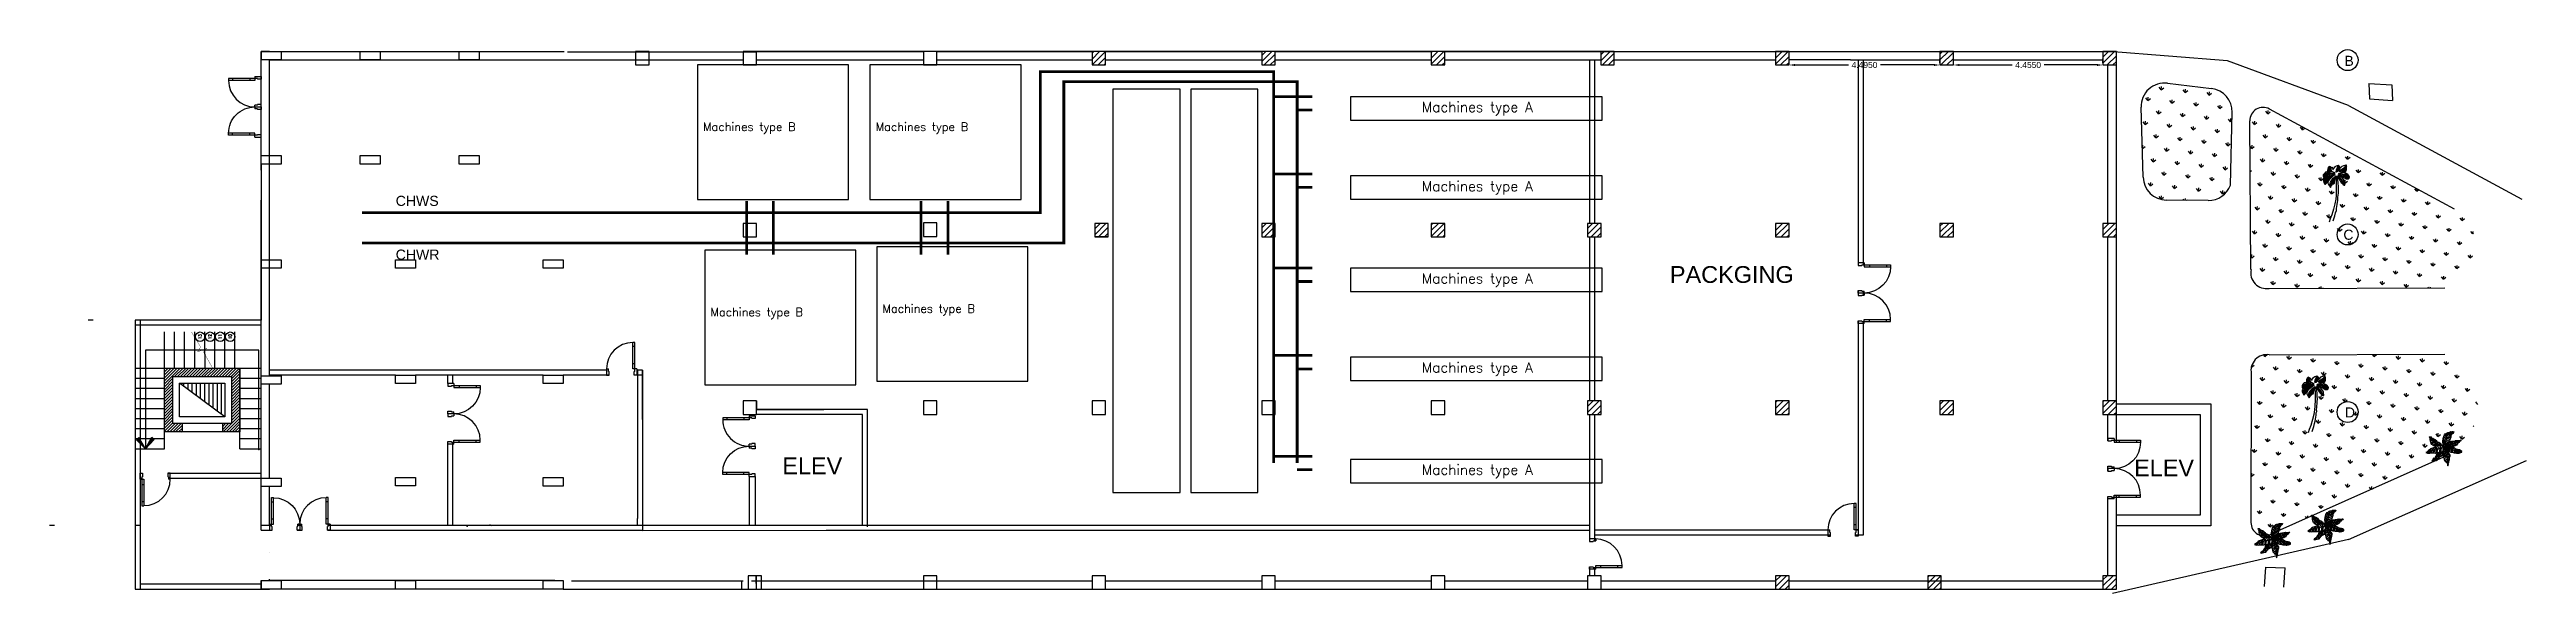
# Model space of a CAD drawing. Header units: metres. Extents: x 90.7 to 164.5, y 40.1 to 56.3.
import ezdxf
from ezdxf.enums import TextEntityAlignment as Align

# ---------------------------------------------------------------- set-up
doc = ezdxf.new("R2010")
doc.units = ezdxf.units.M
doc.header["$MEASUREMENT"] = 0
doc.linetypes.add('HIDDEN', pattern=[9.525, 6.35, -3.175])
for name, color, linetype in [('A- Axis no.', 5, 'Continuous'), ('A- Hatch', 11, 'Continuous'), ('A-Col', 2, 'Continuous'), ('A-Elev', 45, 'Continuous'), ('A-RET-thin', 8, 'Continuous'), ('A-STRS-IDEN', 8, 'Continuous'), ('A-SYMB', 3, 'Continuous'), ('A-wall', 5, 'Continuous'), ('col', 2, 'Continuous'), ('DETIALS', 1, 'Continuous'), ('Finished product', 2, 'Continuous'), ('FireEquipment', 1, 'Continuous'), ('GATE', 42, 'Continuous'), ('Hatch-Green', 3, 'Continuous'), ('mango', 3, 'Continuous'), ('manhole', 4, 'Continuous'), ('Orange', 3, 'Continuous'), ('P-CHW-TXT', 7, 'Continuous'), ('P-CHWR', 30, 'Continuous'), ('P-CHWS', 4, 'Continuous'), ('Palm', 3, 'Continuous'), ('saap..joint', 230, 'Continuous'), ('Side Walk', 95, 'Continuous'), ('txt', 3, 'Continuous')]:
    doc.layers.add(name, color=color, linetype=linetype)
doc.layers.add('A-Furn', color=21, linetype='Continuous', lineweight=35)
doc.styles.get("Standard").update_dxf_attribs({"font": 'arial.ttf'})
doc.styles.add('STEP-IDEN', font='romanc.shx', dxfattribs={"width": 0.85})
doc.dimstyles.get("Standard").update_dxf_attribs({"dimtxt": 2.5, "dimasz": 2.5, "dimexe": 1.25, "dimexo": 0.625, "dimgap": 0.1, "dimtad": 1, "dimtxsty": 'Standard', "dimcen": 2.5, "dimclrd": 1, "dimclrt": 1, "dimazin": 3, "dimtfac": 1, "dimtmove": 0, "dimatfit": 3})
pattern_1 = [(45, (157.063856, -60.92772), (-0.044194174, 0.044194174), [])]
pattern_2 = [(270, (155.68886, 149.82228), (-0.125, -7e-14), [])]
pattern_3 = [(83.620322, (-1168.81576, -1821.8714), (-0.317071413, 0.396899694), [0.09525, -0.62317]), (38.620322, (-1168.81576, -1821.8714), (-0.31707163, 0.39689996), [0.09525, -0.41275]), (128.620322, (-1168.81576, -1821.8714), (-0.39689996, -0.31707163), [0.09525, -0.41275])]

msp = doc.modelspace()

# ---------------------------------------------------------------- texts
at = {"layer": 'A- Axis no.'}
for s, p in [('B', (159.042, 55.817)), ('B', (159.042, 55.817)), ('C', (159.011, 50.642)), ('C', (159.011, 50.642)), ('D', (159.057, 45.352)), ('D', (159.057, 45.352))]:
    msp.add_text(s, height=0.3, dxfattribs=at).set_placement(p)
at = {"layer": 'A-wall', "color": 240, "true_color": 0xed1f24, "char_height": 0.5, "attachment_point": 1}
for s, insert in [('PACKGING', (138.952, 49.858)), ('ELEV', (112.514, 44.164)), ('ELEV', (152.777, 44.1))]:
    msp.add_mtext_dynamic_manual_height_columns(s, width=1.57598, gutter_width=1, heights=[0.2], dxfattribs=dict(at, insert=insert))
at = {"layer": 'P-CHW-TXT'}
for s, p in [('CHWS', (101, 51.65)), ('CHWR', (101, 50.05))]:
    msp.add_text(s, height=0.3, dxfattribs=at).set_placement(p)
at = {"layer": 'txt', "attachment_point": 1}
for s, insert, char_height, width in [('{\\Fromanc|c0; Machines type A}', (131.359, 54.744), 0.3, 7.67617), ('{\\Fromanc|c0; Machines type B}', (109.984, 54.128), 0.24721, 6.32542), ('{\\Fromanc|c0; Machines type B}', (115.125, 54.128), 0.24721, 6.32542), ('{\\Fromanc|c0; Machines type A}', (131.359, 52.388), 0.3, 7.67617), ('{\\Fromanc|c0; Machines type A}', (131.359, 49.642), 0.3, 7.67617), ('{\\Fromanc|c0; Machines type B}', (115.327, 48.717), 0.24721, 6.32542), ('{\\Fromanc|c0; Machines type B}', (110.204, 48.612), 0.24721, 6.32542), ('{\\Fromanc|c0; Machines type A}', (131.359, 46.992), 0.3, 7.67617), ('{\\Fromanc|c0; Machines type A}', (131.359, 43.948), 0.3, 7.67617)]:
    msp.add_mtext(s, dxfattribs=dict(at, insert=insert, char_height=char_height, width=width))

# ---------------------------------------------------------------- blocks, each defined once
blk = doc.blocks.new('*D13')
at = {"layer": 'Defpoints', "color": 0, "transparency": 16777216}
for p in [(147.395, 55.844), (147.395, 55.844), (151.85, 55.844)]:
    blk.add_point(p, dxfattribs=at)
at = {"layer": 'GATE', "color": 0, "lineweight": -2, "transparency": 16777216}
for p, q in [((147.395, 55.907), (147.395, 56.024)), ((151.85, 55.907), (151.85, 56.024))]:
    blk.add_line(p, q, dxfattribs=at)
at = {"layer": 'GATE', "color": 1, "lineweight": -2, "transparency": 16777216}
for p, q in [((147.575, 55.844), (149.146, 55.844)), ((151.67, 55.844), (150.1, 55.844))]:
    blk.add_line(p, q, dxfattribs=at)
at = {"layer": 'GATE', "color": 1, "transparency": 16777216}
for points in [[(147.575, 55.874), (147.575, 55.814), (147.395, 55.844)], [(151.67, 55.874), (151.67, 55.814), (151.85, 55.844)]]:
    blk.add_solid(points, dxfattribs=at)
at = {"layer": 'GATE', "color": 1, "transparency": 16777216, "insert": (149.623, 55.844), "char_height": 0.18, "attachment_point": 5}
blk.add_mtext('\\A1;4.4550', dxfattribs=at)
blk = doc.blocks.new('*D14')
at = {"layer": 'Defpoints', "color": 0, "transparency": 16777216}
for p in [(142.5, 55.844), (142.5, 55.844), (146.995, 55.844)]:
    blk.add_point(p, dxfattribs=at)
at = {"layer": 'GATE', "color": 0, "lineweight": -2, "transparency": 16777216}
for p, q in [((142.5, 55.907), (142.5, 56.024)), ((146.995, 55.907), (146.995, 56.024))]:
    blk.add_line(p, q, dxfattribs=at)
at = {"layer": 'GATE', "color": 1, "lineweight": -2, "transparency": 16777216}
for p, q in [((142.68, 55.844), (144.271, 55.844)), ((146.815, 55.844), (145.225, 55.844))]:
    blk.add_line(p, q, dxfattribs=at)
at = {"layer": 'GATE', "color": 1, "transparency": 16777216}
for points in [[(142.68, 55.874), (142.68, 55.814), (142.5, 55.844)], [(146.815, 55.874), (146.815, 55.814), (146.995, 55.844)]]:
    blk.add_solid(points, dxfattribs=at)
at = {"layer": 'GATE', "color": 1, "transparency": 16777216, "insert": (144.748, 55.844), "char_height": 0.18, "attachment_point": 5}
blk.add_mtext('\\A1;4.4950', dxfattribs=at)
blk = doc.blocks.new('Bk-Stair_Dot')
at = {"const_width": 0.661}
blk.add_lwpolyline([(-0.3, 0, 1), (0.3, 0, 1)], format="xyb", close=True, dxfattribs=at)
blk = doc.blocks.new('Bk-Stair_Arrow')
h = blk.add_hatch(color=256)
h.paths.add_polyline_path([(-4.01, 2.32), (0, 0), (-3.16, 3.16)])
h.paths.add_polyline_path([(-4.01, -2.32), (-3.16, -3.16), (0, 0)])
for p, q in [((-3.16, 3.16), (-4.01, 2.32)), ((0, 0), (-4.01, 2.32)), ((0, 0), (-3.16, 3.16)), ((0, 0), (-4.01, -2.32)), ((-3.16, -3.16), (-4.01, -2.32)), ((0, 0), (-3.16, -3.16))]:
    blk.add_line(p, q)
blk = doc.blocks.new('Bk-Step_No')
blk.add_circle((0, 0), 1.35)
at = {"style": 'STEP-IDEN', "width": 0.85}
blk.add_attdef('23', text='', height=0.9, dxfattribs=at).set_placement((0.02, -0.43), align=Align.CENTER)
blk = doc.blocks.new('TREE')
at = {"layer": 'mango', "color": 3}
for p, q in [((-26, 12.1), (-24.7, 12.3)), ((-25.6, 10.6), (-26, 12.1)), ((-25.6, 12.1), (-24.5, 10.8)), ((-24.5, 9.2), (-25.6, 10.6)), ((-25.3, 10.2), (-24.1, 10.2)), ((-24.7, 12.3), (-23.4, 11.3)), ((-24.5, 10.8), (-23.2, 8.8)), ((-24.3, 7.3), (-24.5, 9.2)), ((-23.3, 8.8), (-24.5, 8.8)), ((-23.7, 5.5), (-24.3, 7.3)), ((-24.1, 10.2), (-23.8, 11.6)), ((-24.1, 7.2), (-22.6, 7.2)), ((-23, 3.6), (-23.7, 5.5)), ((-21, 6.1), (-23.6, 5.5)), ((-23.4, 11.3), (-22.1, 10.4)), ((-22.6, 10.7), (-23.3, 8.8)), ((-23.2, 8.8), (-22.5, 7.1)), ((-22.4, 1.6), (-23, 3.6)), ((-22.9, 3.5), (-19.2, 4.3)), ((-22.6, 7.2), (-21.5, 10.2)), ((-22.5, 7.1), (-21.2, 6.2)), ((-21.1, 0.5), (-22.4, 1.6)), ((-22.1, 10.4), (-20.6, 10.1)), ((-17.3, 3.3), (-22, 1.3)), ((-21.2, 6.2), (-20.1, 4.9)), ((-19.8, -0.9), (-21.1, 0.5)), ((-19.8, 9.7), (-21, 6.1)), ((-20.6, 10.1), (-19.3, 9.5)), ((-20.1, 4.9), (-18.8, 4.3)), ((-20.1, -0.5), (-15.2, 2.5)), ((-19.3, 9.5), (-17.9, 9.2)), ((-19.2, 4.3), (-17.9, 9.2)), ((-18.8, 4.3), (-17.5, 3.5)), ((-17.9, 9.2), (-16.6, 8.5)), ((-17.5, 3.5), (-16, 2.8)), ((-16.1, 8), (-17.3, 3.3)), ((-13.7, 2.1), (-16.9, -1.7)), ((-16.6, 8.5), (-15.2, 7.1)), ((-16, 2.8), (-13.9, 2.1)), ((-15.2, 7.1), (-13.9, 5.7)), ((-15.2, 2.5), (-14.5, 6.5)), ((-14.4, -1.7), (-12, 1.5)), ((-13.9, 5.7), (-12.4, 5)), ((-13.9, 2.1), (-11.8, 1.6)), ((-13.3, 5.3), (-13.7, 2.1)), ((-12.4, 5), (-10.7, 4.7)), ((-12, 1.5), (-11.8, 4.9)), ((-11.8, 1.6), (-9.7, 1.6)), ((-10.4, 1.5), (-11.2, -0.5)), ((-10.7, 4.7), (-9.4, 4.2)), ((-10.2, 4.4), (-10.4, 1.5)), ((-9.7, 1.6), (-8.4, 1)), ((-9.4, 4.2), (-8.1, 3.5)), ((-9.2, -0.5), (-8.7, 1.1)), ((-8.7, 1.1), (-8.7, 3.8)), ((-8.4, 1), (-6.9, 0.5)), ((-8.1, 3.5), (-7.2, 2.1)), ((-7.4, 0.7), (-7.7, -0.4)), ((-7.5, 2.4), (-7.4, 0.7)), ((-7.2, 2.1), (-5.9, 1.4)), ((-6.9, 0.5), (-4.9, 0.3)), ((-6.2, 0.5), (-6.5, 1.6)), ((-6.4, -0.4), (-6.2, 0.5)), ((-5.9, 1.4), (-4.6, 1)), ((-5, 0.4), (-5.3, -0.4)), ((-5, 1), (-5, 0.4)), ((-4.9, 0.3), (-3.5, 0.2)), ((-4.6, 8.2), (-4.5, 9.5)), ((-0.6, 3.5), (-4.6, 8.6)), ((-4.5, 6.4), (-4.6, 8.2)), ((-4.6, 1), (-3.3, 0.5)), ((-4.5, 11.3), (-4.3, 12.7)), ((-4.5, 9.5), (-4.5, 11.3)), ((-4.2, 5), (-4.5, 6.4)), ((-4.3, 12.7), (-3.8, 15.1)), ((-0.4, 6.2), (-4.3, 11.8)), ((-4.1, 0.3), (-4.3, -0.5)), ((-0.6, 1.5), (-4.2, 5.5)), ((-3.8, 3.5), (-4.2, 5)), ((-4.2, 0.9), (-4.1, 0.3)), ((-3.8, 15.1), (-3, 17)), ((-3.3, 1.2), (-3.8, 3.5)), ((0.3, 10.1), (-3.7, 15)), ((-3.5, 0.2), (-2.3, -0.7)), ((-2.2, -0.2), (-3.3, 1.2)), ((-3.3, 0.5), (-2, -0.3)), ((-3.1, 0.4), (-3.1, -0.1)), ((-3, 17), (-1.9, 18.6)), ((0.8, 13), (-2.5, 17.6)), ((-1.9, 18.6), (-0.4, 19.4)), ((1.2, 15.8), (-1.1, 18.9)), ((-0.7, 3.5), (-0.6, 4.9)), ((-0.7, -1.6), (-0.7, 3.5)), ((-0.7, -0.5), (0.8, 0.4)), ((-0.6, 3.4), (5.9, 8.1)), ((-0.6, 4.9), (-0.4, 6.4)), ((-0.6, 1.5), (5.2, 5.3)), ((-0.4, 19.4), (0.9, 20.8)), ((-0.4, 6.4), (-0.1, 7.8)), ((-0.3, 6.2), (6.5, 11.1)), ((-0.1, 7.8), (0.3, 9.4)), ((0.3, 10), (7, 14.4)), ((0.3, 9.4), (0.4, 11.1)), ((1.4, 1.6), (0.3, -0.5)), ((0.4, 11.1), (0.9, 13.5)), ((0.6, 0), (0.7, 0.2)), ((2.6, 18.3), (0.7, 20.5)), ((0.8, 13), (7, 16.1)), ((0.9, 20.8), (2.2, 21.5)), ((0.9, 13.5), (1, 14.9)), ((1, 14.9), (1.3, 17)), ((1.2, 15.8), (7.3, 17.6)), ((1.2, -0.8), (1.7, 1.7)), ((1.3, 16.9), (3.3, 19.1)), ((2.7, 2.3), (1.4, 1.6)), ((2.2, 21.5), (4.6, 21.8)), ((2.2, -0.5), (4.8, 0.9)), ((7.6, 18.3), (2.6, 18.3)), ((4, 3.6), (2.7, 2.3)), ((3.1, 2.5), (2.9, -0.1)), ((3.1, 21.6), (4, 19.8)), ((3.3, 19.1), (5.3, 20.5)), ((4, 19.8), (7.9, 19)), ((4.9, 5), (4, 3.6)), ((4.5, 0.8), (8.2, -1.6)), ((4.6, 21.8), (5.9, 23.1)), ((4.6, 4.4), (4.6, 0.9)), ((4.6, 0.9), (5.9, 1.4)), ((4.8, 22), (5.3, 20.5)), ((5.6, 6.4), (4.9, 5)), ((5.3, 20.5), (8.4, 19.9)), ((5.5, 20.6), (6.8, 21)), ((5.5, 5.9), (6.8, 6.9)), ((5.8, 7.8), (5.6, 6.4)), ((6.2, 10.2), (5.8, 7.8)), ((5.9, 23.1), (7.2, 23.1)), ((5.9, 1.4), (7.2, 2.1)), ((6.6, 11.6), (6.2, 10.2)), ((6.5, 6.7), (6.5, 1.7)), ((6.5, 1.7), (10.1, -0.7)), ((6.9, 13), (6.6, 11.6)), ((7.3, 21.2), (6.8, 23)), ((6.8, 21), (8.1, 21.5)), ((6.8, 6.9), (8.1, 7.8)), ((7.1, 14.4), (6.9, 13)), ((7.4, 17.9), (7.1, 16.3)), ((7.1, 16.3), (7.1, 14.4)), ((7.2, 23.1), (8.5, 23.4)), ((7.2, 2.1), (8.5, 3.3)), ((9.7, 20.6), (7.3, 21.2)), ((8.2, 19.8), (7.4, 17.9)), ((8.1, 21.5), (9.4, 22.4)), ((8.1, 7.8), (9.5, 8.3)), ((9.7, 20.6), (8.2, 19.8)), ((8.2, 7.8), (8.4, 3.3)), ((8.4, 23.3), (8.8, 22)), ((8.4, 3.3), (11.9, 0.2)), ((8.5, 23.4), (9.8, 23.6)), ((8.5, 3.3), (10, 3.8)), ((8.8, 22), (10.5, 21.4)), ((9.4, 22.4), (10.7, 23.1)), ((9.5, 8.3), (11.7, 8.7)), ((11, 22), (9.7, 20.6)), ((9.8, 23.6), (11.1, 23.4)), ((10, 8.3), (10.6, 4.1)), ((10, 3.8), (12.6, 4.9)), ((10.6, 4.1), (14, 1.2)), ((10.7, 23.1), (11, 23.2)), ((11.1, 23.4), (11, 22)), ((12.6, 0.7), (11.3, -0.3)), ((11.7, 8.7), (13.6, 9)), ((12.2, 8.6), (12.7, 5)), ((12.4, 4.9), (14.6, 5.5)), ((13.9, 1), (12.6, 0.7)), ((12.7, 5), (16.1, 2)), ((13.6, 9), (14.9, 9.7)), ((15.2, 1.6), (13.9, 1)), ((14.4, 9.5), (14.6, 5.6)), ((14.6, 5.5), (15.9, 5.7)), ((14.6, 5.6), (18, 3)), ((14.9, 9.7), (16.3, 10.1)), ((16.6, 2.3), (15.2, 1.6)), ((15.7, 5.7), (17, 6.8)), ((16.3, 10.1), (17.6, 10.4)), ((16.8, 6.6), (16.4, 10.1)), ((17.9, 2.9), (16.6, 2.3)), ((18.8, 5.5), (16.8, 6.6)), ((17, 6.8), (19.6, 8.5)), ((17.6, 10.4), (19.8, 10.4)), ((18.3, 4.3), (17.9, 2.9)), ((18.1, 10.4), (18.2, 7.6)), ((18.2, 7.6), (19.9, 6.9)), ((19.1, 6.1), (18.3, 4.3)), ((20.4, 7.1), (19.1, 6.1)), ((19.8, 8.4), (19.6, 10.4)), ((19.6, 8.5), (21.1, 9.4)), ((19.8, 10.4), (22.4, 11.1)), ((20.9, 7.8), (19.8, 8.4)), ((21.4, 8.7), (20.4, 7.1)), ((20.8, 10.6), (20.9, 9.3)), ((20.9, 9.3), (21.9, 9)), ((21.1, 9.4), (22.4, 10.6)), ((22.7, 9.5), (21.4, 8.7)), ((22.4, 11.1), (23.7, 10.9)), ((22.4, 10.6), (23.4, 10.9)), ((23.7, 10.9), (22.7, 9.5)), ((-28, -12.3), (-29.3, -13.2)), ((-29.3, -13.2), (-26.7, -13.9)), ((-27.7, -13), (-29, -13.2)), ((-26.7, -10.9), (-28, -12.3)), ((-26.4, -12), (-27.7, -13)), ((-27.2, -11.5), (-26.4, -11.9)), ((-26.4, -11.9), (-26.9, -13.8)), ((-25.4, -9.4), (-26.7, -10.9)), ((-26.7, -13.9), (-25, -13.5)), ((-25.1, -11.3), (-26.4, -12)), ((-24.4, -11), (-26.1, -10.4)), ((-24, -8.2), (-25.4, -9.4)), ((-21.2, -9.7), (-25.1, -11.3)), ((-25, -13.5), (-23.1, -13.5)), ((-24.9, -8.9), (-22.5, -10.3)), ((-24.9, -13.5), (-24.4, -11)), ((-22.7, -6.8), (-24, -8.2)), ((-20.6, -9.5), (-23.3, -7.6)), ((-23.1, -13.5), (-21.7, -13)), ((-22.5, -10.3), (-22.9, -13.5)), ((-21.4, -6.1), (-22.7, -6.8)), ((-21.7, -13), (-19.2, -12.8)), ((-19.6, -5.5), (-21.4, -6.1)), ((-19.6, -9), (-21.2, -9.7)), ((-21, -5.9), (-18.4, -8.3)), ((-20.9, -12.9), (-20.6, -9.5)), ((-18.2, -1.6), (-19.8, -0.9)), ((-18.2, -4.7), (-19.6, -5.5)), ((-18.3, -8.3), (-19.6, -9)), ((-19.2, -12.8), (-17.2, -12.7)), ((-17.8, -24.1), (-18.8, -25.5)), ((-18.2, -25.2), (-18.8, -25.5)), ((-18.8, -25.5), (-17.5, -25.8)), ((-16, -7.4), (-18.7, -5.2)), ((-18.4, -8.3), (-18.4, -12.8)), ((-17, -7.5), (-18.3, -8.3)), ((-16.9, -1.7), (-18.2, -1.6)), ((-16.9, -4), (-18.2, -4.7)), ((-16.9, -24.5), (-18.2, -25.1)), ((-16.5, -22.9), (-17.8, -24.1)), ((-16.6, -24.2), (-17.8, -24.1)), ((-17.5, -25.8), (-13.6, -24.3)), ((-14.3, -1.7), (-17.2, -1.7)), ((-17.2, -12.7), (-14.3, -12.5)), ((-15.7, -7.3), (-17, -7.5)), ((-15.6, -2.6), (-16.9, -4)), ((-15.6, -23.2), (-16.9, -24.5)), ((-16.7, -3.9), (-13.6, -6.6)), ((-16.6, -24.2), (-16.7, -25.5)), ((-16.6, -23.1), (-15.3, -23.1)), ((-15.2, -21.8), (-16.5, -22.9)), ((-16.3, -12.6), (-16, -7.4)), ((-13.6, -6.6), (-15.7, -7.3)), ((-14.3, -1.6), (-15.6, -2.6)), ((-13, -21.2), (-15.6, -23.2)), ((-14, -21.9), (-15.5, -22.2)), ((-15.3, -23.1), (-15.5, -25)), ((-14.6, -20.3), (-15.2, -21.8)), ((-11.2, -5.9), (-15, -2.2)), ((-14.8, -20.8), (-12.7, -20.5)), ((-14, -18.9), (-14.6, -20.3)), ((-13, -1.2), (-14.3, -1.6)), ((-14.3, -12.5), (-12.8, -11.8)), ((-13.6, -6.6), (-14.1, -12.5)), ((-13.1, -17.5), (-14, -18.9)), ((-14, -18.8), (-11.6, -18.8)), ((-13.9, -24.4), (-14, -21.9)), ((-12.1, -6.1), (-13.6, -6.6)), ((-13.6, -24.3), (-11.8, -23.9)), ((-12.7, -16.1), (-13.1, -17.5)), ((-13.1, -17.4), (-9.8, -17.1)), ((-11.7, -0.5), (-13, -1.2)), ((-12.4, -19.8), (-13, -21.2)), ((-12.8, -11.8), (-11.4, -11.4)), ((-12.4, -14.6), (-12.7, -16.1)), ((-12.7, -20.5), (-11.9, -23.9)), ((-12.6, -15.7), (-8.3, -15.1)), ((-12.5, -1), (-8.3, -4.7)), ((-11.7, -13.2), (-12.4, -14.6)), ((-11.3, -18.4), (-12.4, -19.8)), ((-10.7, -5.9), (-12.1, -6.1)), ((-11.8, -13.5), (-6.9, -13.2)), ((-11.8, -23.9), (-10.5, -23.4)), ((-9.7, -0.5), (-11.7, -0.5)), ((-11.7, -11.5), (-11.2, -5.9)), ((-11.3, -11.4), (-11.7, -13.2)), ((-11.6, -18.8), (-9.8, -22.1)), ((-11.4, -11.4), (-10.1, -11.3)), ((-11.3, -11.7), (-5.1, -11.2)), ((-10, -17.3), (-11.3, -18.4)), ((-9.4, -5.2), (-10.7, -5.9)), ((-10.5, -23.4), (-9.4, -21.5)), ((-10.1, -11.3), (-7.8, -11.1)), ((-9.1, -16), (-10, -17.3)), ((-9.8, -17.1), (-8.5, -20.1)), ((-7.2, -0.3), (-9.7, -0.5)), ((-7.9, -4.5), (-9.4, -5.2)), ((-9.4, -21.5), (-8.2, -19.8)), ((-7.8, -14.6), (-9.1, -16)), ((-5.6, -3.9), (-8.8, -0.4)), ((-8.3, -4.7), (-8.7, -11.2)), ((-8.3, -15.1), (-7.2, -18)), ((-8.2, -19.8), (-7.2, -18)), ((-6.6, -4.2), (-7.9, -4.5)), ((-7.8, -11.1), (-6.5, -10.8)), ((-6.8, -13.2), (-7.8, -14.6)), ((-5.2, -0.5), (-7.2, -0.3)), ((-7.2, -18), (-5.9, -17.3)), ((-6.9, -13.2), (-5.2, -16.8)), ((-5.5, -12.3), (-6.8, -13.2)), ((-5.2, -3.8), (-6.6, -4.2)), ((-6.5, -10.8), (-5.2, -10.2)), ((-6, -10.5), (-5.6, -3.9)), ((-5.9, -17.3), (-3, -15.3)), ((-4.9, -10.2), (-5.5, -12.5)), ((-3.9, -0.5), (-5.2, -0.5)), ((-3.8, -3.3), (-5.2, -3.8)), ((-5.2, -10.2), (-3.9, -9)), ((-5.1, -0.5), (-3, -2.9)), ((-5.1, -11.2), (-3.2, -15.3)), ((-2.2, -11.5), (-4, -9.2)), ((-2.6, -0.7), (-3.9, -0.5)), ((-3.9, -9), (-2.6, -8)), ((-2.3, -2.6), (-3.8, -3.3)), ((-3.1, -0.1), (-3.3, -0.6)), ((-3, -2.9), (-2.9, -8.2)), ((-3, -15.3), (-2.6, -13.9)), ((-1, -1.2), (-2.6, -0.7)), ((-2.6, -8), (-1.9, -6.6)), ((-2.6, -13.9), (-2.2, -11.4)), ((-2.2, -0.3), (-2.5, -0.6)), ((-1.4, -2.2), (-2.4, -0.8)), ((-1, -2.1), (-2.3, -2.6)), ((-1, -9.5), (-2.3, -7.6)), ((-2.2, -11.4), (-1.3, -10.1)), ((-2.2, -12.1), (-2, -14.4)), ((-2.1, -12.7), (0.9, -8.3)), ((-2, -0.3), (-0.7, -1.4)), ((-2, -14.4), (-1.9, -15.8)), ((-1.9, -6.6), (-0.9, -5.2)), ((1.5, -11.3), (-1.9, -15.6)), ((-1.9, -15.8), (-1.4, -17.2)), ((-1.2, -5.6), (-1.4, -2.2)), ((-1.4, -17.2), (-0.7, -19.6)), ((-1.3, -10.1), (-0.6, -8.7)), ((-1.1, -18.2), (2.8, -13.9)), ((-1, -1.6), (-0.9, -3.5)), ((-0.9, -3.8), (-0.6, -2.8)), ((-0.9, -3.5), (0.1, -5.4)), ((-0.9, -5.2), (-0.9, -3.8)), ((-0.7, -5.9), (-0.9, -5.7)), ((-0.7, -1.4), (-0.6, -2.8)), ((-0.1, -7.3), (-0.7, -5.9)), ((-0.7, -19.6), (0.3, -21.2)), ((-0.6, -2.8), (-0.3, -1.4)), ((-0.6, -8.7), (-0.1, -7.3)), ((-0.4, -1.6), (0.9, -0.9)), ((-0.3, -1.4), (0.6, 0)), ((0.3, -2.6), (-0.3, -2.4)), ((0.3, -6.2), (-0.2, -6.9)), ((3.7, -16.2), (0, -20.8)), ((0.1, -5.4), (1.4, -6.1)), ((0.1, -5.4), (0.4, -7.1)), ((1.7, -2.8), (0.3, -2.6)), ((0.3, -5.3), (0.3, -2.6)), ((5.2, -8.7), (0.3, -6.2)), ((0.3, -21.2), (1, -22.7)), ((0.4, -7.1), (1, -8.5)), ((0.9, -0.9), (2.2, -0.5)), ((0.9, -8.3), (7.3, -11.8)), ((1, -8.5), (1.4, -10.4)), ((1, -22.7), (2.3, -23.6)), ((3.6, -2.7), (1.2, -0.8)), ((1.4, -6.1), (1.2, -2.7)), ((1.3, -22.9), (5, -19.2)), ((1.4, -6.1), (3.5, -6.9)), ((1.4, -10.4), (1.7, -12.5)), ((8.8, -14.9), (1.5, -11.3)), ((3, -2.8), (1.7, -2.8)), ((1.7, -12.5), (2.9, -13.9)), ((2.3, -23.6), (3.3, -25)), ((2.8, -13.9), (8.7, -17.1)), ((2.9, -0.1), (6, -2.2)), ((2.9, -13.9), (3.5, -15.6)), ((4.5, -2.6), (3, -2.8)), ((3.1, -24.8), (5.4, -22.2)), ((3.5, -6.9), (3.2, -2.7)), ((3.3, -25), (4.6, -25.5)), ((3.5, -6.9), (4.8, -7.3)), ((3.5, -15.6), (4, -17)), ((8.5, -19.1), (3.7, -16.2)), ((3.8, -2.6), (5.2, -3.5)), ((4, -17), (4.9, -18.7)), ((8.4, -1.6), (4.5, -2.6)), ((5.8, -24.1), (4.5, -25.3)), ((4.6, -25.5), (5.9, -26.4)), ((4.8, -7.3), (6.1, -8.3)), ((4.9, -7.6), (4.8, -7.5)), ((5.3, -9), (4.9, -7.6)), ((4.9, -18.7), (5.2, -20.1)), ((5, -19.2), (8.2, -21.5)), ((6.7, -2.1), (5.2, -3.5)), ((5.2, -3.5), (6.5, -3.6)), ((5.2, -3.5), (5.9, -8.3)), ((5.2, -20.1), (5.3, -22)), ((6.6, -10.8), (5.3, -9)), ((5.3, -22), (5.6, -23.8)), ((5.4, -22.2), (7.9, -23.7)), ((5.6, -23.8), (6.2, -25.1)), ((7.8, -25.5), (5.8, -24.1)), ((5.9, -26.4), (6.1, -27.7)), ((6, -27.5), (6.6, -26.5)), ((6.1, -8.3), (8.1, -8.7)), ((6.1, -27.7), (6.4, -29.1)), ((6.2, -25.1), (6.6, -26.5)), ((6.4, -29.1), (6.6, -31)), ((6.5, -3.6), (7.8, -4)), ((8.7, -13.5), (6.6, -10.8)), ((6.6, -26.5), (7.1, -28.4)), ((6.6, -26.5), (7.2, -26.8)), ((6.6, -31), (7.1, -29.7)), ((7.1, -28.4), (6.9, -29.7)), ((7, -3.7), (9.5, -1.1)), ((7.8, -8.7), (7, -3.7)), ((7.1, -29.7), (7.2, -28.3)), ((7.2, -26.9), (7.8, -25.5)), ((7.2, -28.3), (7.2, -26.9)), ((7.8, -4), (9.2, -4.7)), ((7.8, -25.5), (7.9, -23.8)), ((7.9, -23.8), (8.1, -22.2)), ((8.1, -8.7), (9.4, -9)), ((8.1, -22.2), (8.4, -20.5)), ((9.8, -0.9), (8.4, -1.6)), ((8.4, -20.5), (8.5, -18.4)), ((8.5, -18.4), (8.8, -16.3)), ((8.8, -14.9), (8.7, -13.5)), ((8.8, -16.3), (8.8, -14.9)), ((9.2, -4.7), (10.8, -4.9)), ((11.9, -1), (9.3, -4.7)), ((9.3, -4.7), (10.2, -9.1)), ((9.4, -9), (13, -9.2)), ((11.3, -0.3), (9.8, -0.9)), ((12.6, -1), (10.5, -0.9)), ((10.8, -4.9), (13.1, -5.2)), ((11.5, -4.9), (14.2, -1.8)), ((12.6, -9.2), (11.5, -4.9)), ((14, -1.6), (12.6, -1)), ((13, -9.2), (15, -9.4)), ((13.1, -5.2), (14.4, -5.9)), ((15.3, -2.4), (14, -1.6)), ((16.1, -3), (14, -5.7)), ((14, -5.7), (15.3, -9.3)), ((14.4, -5.9), (16.7, -6.4)), ((15, -9.4), (18.3, -9.5)), ((16.7, -3.3), (15.3, -2.4)), ((16, -6.3), (18, -3.8)), ((17.3, -9.4), (16, -6.3)), ((18, -3.8), (16.7, -3.3)), ((16.7, -6.4), (20.2, -6.9)), ((19.6, -4), (18, -3.8)), ((19.9, -3.9), (18.3, -6.6)), ((18.3, -6.6), (19.6, -9.5)), ((18.3, -9.5), (19.8, -9.5)), ((22.7, -4.3), (19.6, -4)), ((19.8, -9.5), (21.1, -9.4)), ((20.1, -6.9), (22.6, -7.1)), ((20.3, -6.9), (21.9, -4.2)), ((21.3, -9.3), (20.3, -6.9)), ((21.1, -9.4), (22.5, -9.2)), ((23.7, -4.5), (22, -7)), ((22, -7), (23.1, -9)), ((22.5, -7.1), (23.8, -7.3)), ((22.5, -9.2), (23.8, -8.7)), ((24.5, -4.7), (22.7, -4.3)), ((23.7, -7.3), (25.4, -5.3)), ((24.3, -8.4), (23.7, -7.3)), ((23.8, -7.3), (25.3, -7.3)), ((23.8, -8.7), (25.1, -8)), ((26.4, -6.1), (24.5, -4.7)), ((25.1, -8), (26.6, -7.6)), ((25.3, -7.3), (26.1, -7.5)), ((26.6, -7.6), (26.4, -6.1))]:
    blk.add_line(p, q, dxfattribs=at)
blk = doc.blocks.new('u')
at = {"layer": 'col'}
for p, q in [((931.917, 210.064), (932.517, 210.064)), ((931.917, 209.814), (931.917, 210.064)), ((932.517, 209.814), (931.917, 209.814)), ((932.517, 210.064), (932.517, 209.814))]:
    blk.add_line(p, q, dxfattribs=at)
blk = doc.blocks.new('h')
for p, q in [((837.287, 201.764), (837.287, 202.55)), ((837.346, 202.55), (837.287, 202.55)), ((837.346, 202.429), (837.287, 202.429)), ((837.346, 201.764), (837.346, 202.55)), ((836.502, 201.764), (836.502, 201.58)), ((836.502, 201.764), (836.56, 201.764)), ((836.502, 201.58), (836.579, 201.58)), ((836.56, 201.688), (836.56, 201.764)), ((836.56, 201.688), (836.579, 201.688)), ((836.579, 201.58), (836.579, 201.688)), ((837.346, 201.918), (837.287, 201.918)), ((837.346, 201.764), (837.287, 201.764)), ((837.327, 201.58), (837.327, 201.688)), ((837.346, 201.688), (837.327, 201.688)), ((837.404, 201.58), (837.327, 201.58)), ((837.346, 201.688), (837.346, 201.764)), ((837.404, 201.764), (837.346, 201.764)), ((837.404, 201.764), (837.404, 201.58))]:
    blk.add_line(p, q)
blk.add_arc((837.287, 201.764), 0.785, 90, 180)
blk = doc.blocks.new('jl')
at = {"xscale": -1}
blk.add_blockref('h', (1673.004, 0), dxfattribs=at)
blk.add_blockref('h', (0, 0))
blk = doc.blocks.new('machine1')
at = {"layer": 'DETIALS'}
for p, q in [((809.609, 214.88), (808.909, 214.88)), ((808.909, 214.88), (808.909, 207.38)), ((809.609, 207.38), (809.609, 214.88)), ((808.909, 207.38), (809.609, 207.38))]:
    blk.add_line(p, q, dxfattribs=at)
blk = doc.blocks.new('machine2')
at = {"layer": 'DETIALS'}
for p, q in [((751.93, 188.453), (747.93, 188.453)), ((747.93, 188.453), (747.93, 183.953)), ((751.93, 183.953), (751.93, 188.453)), ((747.93, 183.953), (751.93, 183.953))]:
    blk.add_line(p, q, dxfattribs=at)
blk = doc.blocks.new('PALM')
at = {"layer": 'Orange', "color": 3}
for p, q in [((0.248, 0.859), (0.239, 0.856)), ((0.257, 0.878), (0.248, 0.859)), ((0.266, 0.898), (0.257, 0.878)), ((0.266, 0.872), (0.257, 0.855)), ((0.273, 0.862), (0.264, 0.854)), ((0.283, 0.921), (0.266, 0.898)), ((0.278, 0.902), (0.266, 0.872)), ((0.281, 0.888), (0.273, 0.862)), ((0.283, 0.865), (0.273, 0.851)), ((0.292, 0.918), (0.278, 0.902)), ((0.291, 0.909), (0.281, 0.888)), ((0.303, 0.934), (0.283, 0.921)), ((0.292, 0.878), (0.283, 0.865)), ((0.294, 0.865), (0.283, 0.85)), ((0.306, 0.92), (0.291, 0.909)), ((0.305, 0.927), (0.292, 0.918)), ((0.297, 0.894), (0.292, 0.878)), ((0.303, 0.864), (0.292, 0.85)), ((0.301, 0.881), (0.294, 0.865)), ((0.302, 0.906), (0.297, 0.894)), ((0.305, 0.894), (0.301, 0.881)), ((0.308, 0.913), (0.302, 0.906)), ((0.303, 0.934), (0.316, 0.891)), ((0.315, 0.923), (0.303, 0.934)), ((0.31, 0.881), (0.303, 0.864)), ((0.311, 0.902), (0.305, 0.894)), ((0.311, 0.867), (0.308, 0.855)), ((0.315, 0.892), (0.31, 0.881)), ((0.317, 0.876), (0.311, 0.867)), ((0.332, 0.905), (0.315, 0.923)), ((0.32, 0.863), (0.315, 0.855)), ((0.316, 0.891), (0.322, 0.843)), ((0.343, 0.892), (0.332, 0.905)), ((0.346, 0.876), (0.343, 0.892)), ((0.356, 0.856), (0.346, 0.876)), ((0.372, 0.885), (0.349, 0.87)), ((0.398, 0.901), (0.372, 0.885)), ((0.418, 0.904), (0.398, 0.901)), ((0.428, 0.875), (0.402, 0.842)), ((0.454, 0.905), (0.418, 0.904)), ((0.418, 0.862), (0.432, 0.851)), ((0.424, 0.87), (0.438, 0.859)), ((0.452, 0.899), (0.428, 0.875)), ((0.43, 0.876), (0.445, 0.867)), ((0.436, 0.883), (0.45, 0.871)), ((0.442, 0.889), (0.457, 0.874)), ((0.445, 0.867), (0.451, 0.852)), ((0.449, 0.897), (0.459, 0.888)), ((0.45, 0.871), (0.457, 0.856)), ((0.469, 0.889), (0.454, 0.905)), ((0.457, 0.874), (0.464, 0.846)), ((0.459, 0.888), (0.467, 0.872)), ((0.467, 0.872), (0.473, 0.849)), ((0.483, 0.854), (0.469, 0.889)), ((0.512, 0.871), (0.479, 0.852)), ((0.545, 0.874), (0.512, 0.871)), ((0.585, 0.874), (0.545, 0.874)), ((0.562, 0.845), (0.592, 0.868)), ((0.597, 0.871), (0.585, 0.874)), ((0.586, 0.862), (0.591, 0.85)), ((0.588, 0.833), (0.597, 0.871)), ((0.143, 0.74), (0.137, 0.715)), ((0.137, 0.715), (0.138, 0.689)), ((0.138, 0.689), (0.143, 0.666)), ((0.157, 0.724), (0.139, 0.708)), ((0.156, 0.752), (0.143, 0.74)), ((0.143, 0.666), (0.148, 0.657)), ((0.148, 0.713), (0.15, 0.695)), ((0.148, 0.657), (0.156, 0.657)), ((0.15, 0.695), (0.156, 0.678)), ((0.166, 0.757), (0.156, 0.752)), ((0.156, 0.678), (0.166, 0.662)), ((0.156, 0.657), (0.176, 0.667)), ((0.19, 0.746), (0.157, 0.724)), ((0.157, 0.723), (0.159, 0.701)), ((0.159, 0.803), (0.158, 0.786)), ((0.158, 0.786), (0.161, 0.77)), ((0.162, 0.817), (0.159, 0.803)), ((0.159, 0.701), (0.171, 0.68)), ((0.161, 0.77), (0.166, 0.757)), ((0.197, 0.829), (0.162, 0.817)), ((0.176, 0.828), (0.162, 0.817)), ((0.166, 0.757), (0.216, 0.784)), ((0.173, 0.819), (0.167, 0.805)), ((0.167, 0.805), (0.17, 0.785)), ((0.168, 0.73), (0.168, 0.708)), ((0.168, 0.708), (0.177, 0.692)), ((0.17, 0.785), (0.177, 0.764)), ((0.171, 0.68), (0.18, 0.671)), ((0.197, 0.845), (0.176, 0.828)), ((0.176, 0.667), (0.199, 0.685)), ((0.177, 0.692), (0.19, 0.68)), ((0.183, 0.825), (0.178, 0.811)), ((0.178, 0.811), (0.18, 0.794)), ((0.18, 0.794), (0.189, 0.77)), ((0.18, 0.739), (0.18, 0.719)), ((0.18, 0.719), (0.187, 0.708)), ((0.194, 0.827), (0.187, 0.812)), ((0.187, 0.812), (0.189, 0.797)), ((0.187, 0.708), (0.201, 0.687)), ((0.189, 0.797), (0.199, 0.778)), ((0.229, 0.763), (0.19, 0.746)), ((0.192, 0.746), (0.192, 0.725)), ((0.192, 0.725), (0.199, 0.714)), ((0.213, 0.853), (0.197, 0.845)), ((0.25, 0.83), (0.197, 0.829)), ((0.204, 0.827), (0.199, 0.813)), ((0.199, 0.813), (0.203, 0.799)), ((0.199, 0.714), (0.214, 0.694)), ((0.199, 0.685), (0.22, 0.695)), ((0.206, 0.673), (0.202, 0.659)), ((0.202, 0.659), (0.208, 0.636)), ((0.203, 0.799), (0.21, 0.782)), ((0.205, 0.75), (0.207, 0.732)), ((0.208, 0.677), (0.206, 0.673)), ((0.207, 0.732), (0.218, 0.715)), ((0.221, 0.696), (0.208, 0.677)), ((0.208, 0.636), (0.215, 0.616)), ((0.219, 0.829), (0.212, 0.816)), ((0.212, 0.816), (0.214, 0.805)), ((0.239, 0.856), (0.213, 0.853)), ((0.214, 0.805), (0.22, 0.789)), ((0.215, 0.616), (0.221, 0.588)), ((0.216, 0.784), (0.247, 0.798)), ((0.218, 0.757), (0.218, 0.742)), ((0.218, 0.742), (0.226, 0.73)), ((0.218, 0.715), (0.227, 0.705)), ((0.221, 0.696), (0.275, 0.732)), ((0.221, 0.588), (0.224, 0.579)), ((0.224, 0.579), (0.238, 0.648)), ((0.224, 0.579), (0.236, 0.593)), ((0.232, 0.828), (0.226, 0.818)), ((0.226, 0.818), (0.228, 0.806)), ((0.226, 0.73), (0.236, 0.708)), ((0.228, 0.806), (0.234, 0.793)), ((0.275, 0.779), (0.229, 0.763)), ((0.234, 0.762), (0.23, 0.75)), ((0.23, 0.75), (0.234, 0.736)), ((0.231, 0.613), (0.236, 0.595)), ((0.234, 0.736), (0.245, 0.714)), ((0.244, 0.829), (0.236, 0.819)), ((0.236, 0.819), (0.237, 0.806)), ((0.236, 0.632), (0.241, 0.612)), ((0.236, 0.593), (0.252, 0.607)), ((0.237, 0.806), (0.242, 0.797)), ((0.238, 0.648), (0.25, 0.667)), ((0.238, 0.65), (0.245, 0.631)), ((0.239, 0.856), (0.322, 0.843)), ((0.241, 0.612), (0.244, 0.604)), ((0.248, 0.768), (0.242, 0.754)), ((0.242, 0.754), (0.248, 0.742)), ((0.245, 0.631), (0.252, 0.608)), ((0.257, 0.827), (0.246, 0.817)), ((0.246, 0.817), (0.248, 0.807)), ((0.247, 0.798), (0.278, 0.807)), ((0.248, 0.807), (0.249, 0.804)), ((0.248, 0.742), (0.255, 0.724)), ((0.248, 0.662), (0.253, 0.638)), ((0.29, 0.82), (0.25, 0.83)), ((0.25, 0.667), (0.315, 0.719)), ((0.252, 0.607), (0.264, 0.613)), ((0.253, 0.638), (0.263, 0.613)), ((0.259, 0.771), (0.256, 0.759)), ((0.256, 0.759), (0.259, 0.748)), ((0.265, 0.825), (0.257, 0.818)), ((0.257, 0.818), (0.257, 0.809)), ((0.257, 0.809), (0.259, 0.803)), ((0.259, 0.748), (0.269, 0.731)), ((0.259, 0.673), (0.261, 0.65)), ((0.261, 0.65), (0.273, 0.622)), ((0.264, 0.613), (0.276, 0.622)), ((0.271, 0.777), (0.267, 0.765)), ((0.267, 0.765), (0.271, 0.754)), ((0.269, 0.681), (0.273, 0.658)), ((0.271, 0.815), (0.27, 0.808)), ((0.275, 0.823), (0.271, 0.815)), ((0.271, 0.754), (0.283, 0.738)), ((0.273, 0.658), (0.287, 0.625)), ((0.315, 0.783), (0.275, 0.779)), ((0.275, 0.732), (0.327, 0.756)), ((0.276, 0.622), (0.291, 0.626)), ((0.278, 0.807), (0.315, 0.809)), ((0.28, 0.815), (0.279, 0.81)), ((0.29, 0.447), (0.279, 0.415)), ((0.283, 0.82), (0.28, 0.815)), ((0.286, 0.779), (0.28, 0.768)), ((0.28, 0.768), (0.285, 0.757)), ((0.281, 0.69), (0.286, 0.673)), ((0.285, 0.757), (0.292, 0.748)), ((0.286, 0.673), (0.301, 0.628)), ((0.312, 0.809), (0.29, 0.82)), ((0.292, 0.818), (0.29, 0.813)), ((0.29, 0.813), (0.29, 0.809)), ((0.302, 0.486), (0.29, 0.447)), ((0.291, 0.626), (0.31, 0.631)), ((0.296, 0.701), (0.297, 0.677)), ((0.298, 0.779), (0.297, 0.767)), ((0.297, 0.767), (0.308, 0.751)), ((0.297, 0.677), (0.313, 0.641)), ((0.311, 0.514), (0.302, 0.486)), ((0.308, 0.855), (0.303, 0.847)), ((0.309, 0.711), (0.308, 0.682)), ((0.308, 0.682), (0.32, 0.655)), ((0.312, 0.781), (0.309, 0.768)), ((0.309, 0.768), (0.315, 0.755)), ((0.31, 0.631), (0.319, 0.647)), ((0.321, 0.551), (0.311, 0.514)), ((0.315, 0.855), (0.312, 0.846)), ((0.315, 0.809), (0.374, 0.802)), ((0.366, 0.786), (0.315, 0.783)), ((0.315, 0.719), (0.374, 0.745)), ((0.315, 0.412), (0.33, 0.446)), ((0.319, 0.647), (0.334, 0.674)), ((0.32, 0.72), (0.32, 0.695)), ((0.32, 0.695), (0.33, 0.671)), ((0.332, 0.591), (0.321, 0.551)), ((0.322, 0.843), (0.362, 0.808)), ((0.322, 0.783), (0.327, 0.76)), ((0.327, 0.756), (0.372, 0.77)), ((0.33, 0.446), (0.342, 0.483)), ((0.334, 0.725), (0.332, 0.696)), ((0.332, 0.696), (0.338, 0.684)), ((0.347, 0.645), (0.332, 0.591)), ((0.334, 0.674), (0.346, 0.697)), ((0.335, 0.783), (0.341, 0.764)), ((0.342, 0.483), (0.355, 0.523)), ((0.346, 0.732), (0.343, 0.709)), ((0.343, 0.709), (0.348, 0.7)), ((0.346, 0.697), (0.365, 0.711)), ((0.365, 0.711), (0.347, 0.645)), ((0.35, 0.784), (0.354, 0.766)), ((0.36, 0.736), (0.355, 0.717)), ((0.355, 0.717), (0.358, 0.709)), ((0.355, 0.523), (0.366, 0.568)), ((0.367, 0.727), (0.365, 0.715)), ((0.366, 0.568), (0.373, 0.602)), ((0.373, 0.744), (0.367, 0.727)), ((0.373, 0.602), (0.379, 0.631)), ((0.379, 0.631), (0.38, 0.656)), ((0.38, 0.656), (0.389, 0.677)), ((0.402, 0.842), (0.387, 0.815)), ((0.389, 0.677), (0.393, 0.727)), ((0.391, 0.819), (0.401, 0.811)), ((0.393, 0.727), (0.404, 0.728)), ((0.396, 0.83), (0.406, 0.822)), ((0.401, 0.811), (0.406, 0.806)), ((0.402, 0.75), (0.417, 0.738)), ((0.403, 0.842), (0.41, 0.831)), ((0.404, 0.728), (0.406, 0.707)), ((0.406, 0.822), (0.412, 0.807)), ((0.415, 0.738), (0.406, 0.718)), ((0.406, 0.707), (0.406, 0.687)), ((0.406, 0.687), (0.414, 0.662)), ((0.408, 0.849), (0.418, 0.84)), ((0.439, 0.83), (0.408, 0.804)), ((0.42, 0.722), (0.408, 0.698)), ((0.41, 0.831), (0.415, 0.813)), ((0.413, 0.854), (0.425, 0.843)), ((0.423, 0.696), (0.414, 0.67)), ((0.414, 0.662), (0.416, 0.642)), ((0.416, 0.642), (0.422, 0.627)), ((0.446, 0.73), (0.417, 0.769)), ((0.417, 0.738), (0.423, 0.705)), ((0.418, 0.84), (0.423, 0.83)), ((0.432, 0.678), (0.419, 0.647)), ((0.422, 0.627), (0.427, 0.608)), ((0.423, 0.83), (0.425, 0.82)), ((0.423, 0.705), (0.432, 0.678)), ((0.425, 0.843), (0.434, 0.827)), ((0.437, 0.654), (0.425, 0.622)), ((0.427, 0.608), (0.442, 0.586)), ((0.432, 0.851), (0.44, 0.832)), ((0.432, 0.773), (0.455, 0.767)), ((0.432, 0.678), (0.44, 0.656)), ((0.446, 0.635), (0.433, 0.602)), ((0.438, 0.859), (0.445, 0.836)), ((0.438, 0.769), (0.444, 0.756)), ((0.454, 0.84), (0.439, 0.83)), ((0.44, 0.656), (0.454, 0.624)), ((0.442, 0.586), (0.45, 0.568)), ((0.444, 0.806), (0.474, 0.821)), ((0.444, 0.756), (0.446, 0.745)), ((0.454, 0.615), (0.444, 0.586)), ((0.446, 0.745), (0.447, 0.733)), ((0.449, 0.712), (0.446, 0.73)), ((0.449, 0.726), (0.474, 0.707)), ((0.463, 0.687), (0.449, 0.712)), ((0.45, 0.809), (0.462, 0.798)), ((0.45, 0.568), (0.467, 0.552)), ((0.451, 0.852), (0.452, 0.839)), ((0.453, 0.766), (0.461, 0.747)), ((0.465, 0.596), (0.453, 0.567)), ((0.479, 0.852), (0.454, 0.84)), ((0.454, 0.624), (0.465, 0.602)), ((0.455, 0.767), (0.492, 0.749)), ((0.461, 0.736), (0.455, 0.72)), ((0.457, 0.856), (0.458, 0.842)), ((0.461, 0.747), (0.461, 0.736)), ((0.462, 0.798), (0.469, 0.786)), ((0.472, 0.67), (0.463, 0.687)), ((0.465, 0.602), (0.473, 0.55)), ((0.467, 0.815), (0.479, 0.806)), ((0.467, 0.552), (0.478, 0.549)), ((0.477, 0.718), (0.469, 0.711)), ((0.47, 0.784), (0.495, 0.775)), ((0.485, 0.633), (0.472, 0.67)), ((0.505, 0.769), (0.473, 0.783)), ((0.473, 0.755), (0.478, 0.743)), ((0.474, 0.821), (0.511, 0.828)), ((0.474, 0.707), (0.488, 0.69)), ((0.478, 0.743), (0.477, 0.718)), ((0.478, 0.549), (0.487, 0.569)), ((0.479, 0.806), (0.481, 0.795)), ((0.481, 0.795), (0.484, 0.78)), ((0.485, 0.82), (0.5, 0.804)), ((0.488, 0.612), (0.485, 0.633)), ((0.487, 0.593), (0.488, 0.612)), ((0.487, 0.569), (0.487, 0.593)), ((0.495, 0.697), (0.488, 0.692)), ((0.488, 0.69), (0.511, 0.669)), ((0.492, 0.749), (0.538, 0.725)), ((0.493, 0.745), (0.497, 0.718)), ((0.495, 0.775), (0.525, 0.768)), ((0.497, 0.718), (0.495, 0.697)), ((0.5, 0.804), (0.504, 0.786)), ((0.502, 0.825), (0.511, 0.811)), ((0.504, 0.786), (0.504, 0.775)), ((0.515, 0.7), (0.504, 0.683)), ((0.531, 0.754), (0.505, 0.769)), ((0.511, 0.828), (0.562, 0.845)), ((0.511, 0.811), (0.524, 0.789)), ((0.511, 0.669), (0.529, 0.646)), ((0.512, 0.735), (0.515, 0.711)), ((0.515, 0.711), (0.515, 0.7)), ((0.526, 0.682), (0.517, 0.669)), ((0.519, 0.831), (0.528, 0.82)), ((0.524, 0.789), (0.522, 0.769)), ((0.525, 0.768), (0.549, 0.767)), ((0.529, 0.7), (0.526, 0.682)), ((0.527, 0.729), (0.529, 0.7)), ((0.528, 0.82), (0.533, 0.814)), ((0.543, 0.685), (0.529, 0.649)), ((0.529, 0.646), (0.553, 0.637)), ((0.553, 0.737), (0.531, 0.754)), ((0.533, 0.834), (0.543, 0.826)), ((0.533, 0.814), (0.542, 0.786)), ((0.538, 0.725), (0.569, 0.692)), ((0.542, 0.786), (0.539, 0.768)), ((0.541, 0.715), (0.546, 0.697)), ((0.543, 0.826), (0.551, 0.817)), ((0.546, 0.697), (0.543, 0.685)), ((0.556, 0.663), (0.545, 0.642)), ((0.549, 0.767), (0.561, 0.776)), ((0.551, 0.84), (0.562, 0.826)), ((0.551, 0.817), (0.554, 0.8)), ((0.575, 0.708), (0.553, 0.737)), ((0.553, 0.637), (0.566, 0.633)), ((0.554, 0.8), (0.558, 0.776)), ((0.56, 0.682), (0.556, 0.663)), ((0.558, 0.697), (0.56, 0.682)), ((0.569, 0.654), (0.56, 0.636)), ((0.561, 0.776), (0.58, 0.804)), ((0.562, 0.826), (0.568, 0.816)), ((0.565, 0.847), (0.583, 0.816)), ((0.566, 0.633), (0.582, 0.64)), ((0.568, 0.816), (0.571, 0.79)), ((0.569, 0.692), (0.585, 0.648)), ((0.571, 0.677), (0.569, 0.654)), ((0.591, 0.677), (0.575, 0.708)), ((0.577, 0.854), (0.586, 0.834)), ((0.58, 0.804), (0.588, 0.833)), ((0.582, 0.64), (0.594, 0.662)), ((0.594, 0.662), (0.591, 0.677)), ((0.074, 0.054), (0.039, 0.004)), ((0.12, 0.114), (0.074, 0.054)), ((0.113, 0.005), (0.145, 0.053)), ((0.175, 0.202), (0.12, 0.114)), ((0.145, 0.053), (0.165, 0.08)), ((0.165, 0.08), (0.189, 0.127)), ((0.222, 0.284), (0.175, 0.202)), ((0.189, 0.127), (0.213, 0.162)), ((0.213, 0.162), (0.228, 0.195)), ((0.257, 0.355), (0.222, 0.284)), ((0.228, 0.195), (0.242, 0.229)), ((0.242, 0.229), (0.256, 0.261)), ((0.256, 0.261), (0.271, 0.296)), ((0.279, 0.415), (0.257, 0.355)), ((0.271, 0.296), (0.286, 0.318)), ((0.286, 0.318), (0.295, 0.358)), ((0.295, 0.358), (0.304, 0.38)), ((0.304, 0.38), (0.315, 0.412))]:
    blk.add_line(p, q, dxfattribs=at)

# ---------------------------------------------------------------- dimensions: what is measured, and where the dimension line sits
at = {"layer": 'GATE'}
for base, p1, p2, picture, middle in [((142.500367671, 55.84408789), (146.995367671, 55.84408789), (142.500367671, 55.84408789), '*D14', (144.747867671, 55.84408789)), ((147.395367671, 55.84408789), (151.850367671, 55.84408789), (147.395367671, 55.84408789), '*D13', (149.622867671, 55.84408789))]:
    dim = msp.add_linear_dim(base=base, p1=p1, p2=p2, dimstyle='Standard', dxfattribs=at)
    dim.commit()
    dim.dimension.update_dxf_attribs({"geometry": picture, "text_midpoint": middle})

# ---------------------------------------------------------------- hatches: boundary and pattern name
at = {"layer": 'A- Hatch'}
h = msp.add_hatch(dxfattribs=at)
h.set_pattern_fill('ANSI31', color=256, scale=0.5, angle=-6.58064, style=0)
h.set_pattern_definition(pattern_1)
h.paths.add_polyline_path([(96.362, 46.822), (94.112, 46.822), (94.112, 44.922), (94.637, 44.922), (94.637, 45.172), (94.362, 45.172), (94.362, 46.572), (96.112, 46.572), (96.112, 45.172), (95.837, 45.172), (95.837, 44.922), (96.362, 44.922)])
h = msp.add_hatch(dxfattribs=at)
h.set_pattern_fill('ANSI31', color=256, scale=0.5, angle=-6.58064, style=0)
h.set_pattern_definition(pattern_1)
h.paths.add_polyline_path([(96.362, 46.822), (94.112, 46.822), (94.112, 44.922), (94.637, 44.922), (94.637, 45.172), (94.362, 45.172), (94.362, 46.572), (96.112, 46.572), (96.112, 45.172), (95.837, 45.172), (95.837, 44.922), (96.362, 44.922)])
at = {"layer": 'A-Elev'}
h = msp.add_hatch(dxfattribs=at)
h.set_pattern_fill('ANSI31', color=256, angle=38.41936, style=0)
h.set_pattern_definition(pattern_2)
h.paths.add_polyline_path([(95.912, 45.372), (94.562, 46.372), (95.912, 46.372)])
h = msp.add_hatch(dxfattribs=at)
h.set_pattern_fill('ANSI31', color=256, angle=38.41936, style=0)
h.set_pattern_definition(pattern_2)
h.paths.add_polyline_path([(95.912, 45.372), (94.562, 46.372), (95.912, 46.372)])
at = {"layer": 'A-wall'}
h = msp.add_hatch(dxfattribs=at)
h.set_pattern_fill('ANSI31', color=6)
h.set_pattern_definition([(45, (12340.24135, -5802.48976), (-0.0883883476, 0.0883883476), [])])
h.paths.add_polyline_path([(122.145, 56.244), (121.745, 56.244), (121.745, 55.844), (122.145, 55.844)])
h.paths.add_polyline_path([(127.195, 56.244), (126.795, 56.244), (126.795, 56.178), (126.797, 56.178), (126.797, 55.994), (126.795, 55.844), (127.195, 55.844)])
h.paths.add_polyline_path([(132.245, 56.244), (131.845, 56.244), (131.845, 55.844), (132.245, 55.844)])
h.paths.add_polyline_path([(137.295, 56.244), (136.895, 56.244), (136.895, 55.844), (137.295, 55.844)])
h.paths.add_polyline_path([(142.5, 56.244), (142.1, 56.244), (142.1, 55.844), (142.5, 55.844), (142.5, 55.994)])
h.paths.add_polyline_path([(147.395, 56.244), (146.995, 56.244), (146.995, 55.844), (147.395, 55.844)])
h.paths.add_polyline_path([(152.25, 56.244), (151.85, 56.244), (151.85, 55.844), (152.25, 55.844)])
h.paths.add_polyline_path([(152.25, 51.129), (151.85, 51.129), (151.85, 50.729), (152.25, 50.729)])
h.paths.add_polyline_path([(147.395, 51.129), (146.995, 51.129), (146.995, 50.729), (147.395, 50.729)])
h.paths.add_polyline_path([(142.5, 51.129), (142.1, 51.129), (142.1, 50.729), (142.5, 50.729)])
h.paths.add_polyline_path([(136.902, 51.129), (136.502, 51.129), (136.502, 50.729), (136.902, 50.729)])
h.paths.add_polyline_path([(132.245, 51.129), (131.845, 51.129), (131.845, 50.729), (132.245, 50.729)])
h.paths.add_polyline_path([(136.902, 45.844), (136.502, 45.844), (136.502, 45.444), (136.902, 45.444)])
h.paths.add_polyline_path([(142.5, 45.844), (142.1, 45.844), (142.1, 45.444), (142.5, 45.444)])
h.paths.add_polyline_path([(147.395, 45.844), (146.995, 45.844), (146.995, 45.444), (147.395, 45.444)])
h.paths.add_polyline_path([(152.25, 45.844), (151.85, 45.844), (151.85, 45.444), (152.25, 45.444)])
h.paths.add_polyline_path([(152.25, 40.644), (151.85, 40.644), (151.85, 40.244), (152.25, 40.244)])
h.paths.add_polyline_path([(147.03, 40.644), (146.63, 40.644), (146.63, 40.244), (147.03, 40.244)])
h.paths.add_polyline_path([(142.5, 40.644), (142.1, 40.644), (142.1, 40.244), (142.5, 40.244)])
h.paths.add_polyline_path([(122.22, 51.129), (121.82, 51.129), (121.82, 50.729), (122.22, 50.729)])
h.paths.add_polyline_path([(127.195, 51.129), (126.795, 51.129), (126.795, 50.729), (127.195, 50.729)])
at = {"layer": 'Hatch-Green'}
h = msp.add_hatch(dxfattribs=at)
h.set_pattern_fill('GRASS', color=256, scale=0.02, angle=-6.37968, style=0)
h.set_pattern_definition(pattern_3)
h.paths.add_polyline_path([(155.699, 54.433, 0.385965), (155.083, 55.144), (153.771, 55.302, 0.458383), (152.988, 54.587), (153.047, 52.504, 0.402849), (153.739, 51.823), (154.984, 51.81, 0.318624), (155.65, 52.272)])
h = msp.add_hatch(dxfattribs=at)
h.set_pattern_fill('GRASS', color=256, scale=0.02, angle=-6.37968, style=0)
h.set_pattern_definition(pattern_3)
h.paths.add_polyline_path([(155.699, 54.433, 0.385965), (155.083, 55.144), (153.771, 55.302, 0.458383), (152.988, 54.587), (153.047, 52.504, 0.402849), (153.739, 51.823), (154.984, 51.81, 0.318624), (155.65, 52.272)])
h = msp.add_hatch(dxfattribs=at)
h.set_pattern_fill('GRASS', color=256, scale=0.02, angle=-6.37968, style=0)
h.set_pattern_definition(pattern_3)
h.paths.add_polyline_path([(162.325, 51.548), (156.813, 54.534, 0.571159), (156.223, 54.179), (156.26, 49.755, 0.523961), (156.798, 49.193), (162.029, 49.208, 0.65595)])
h.paths.add_polyline_path([(158.881, 52.531), (158.884, 52.548), (158.868, 52.556)], flags=16)
h.paths.add_polyline_path([(158.922, 52.553), (158.927, 52.551), (158.926, 52.552), (158.92, 52.557)], flags=16)
h.paths.add_polyline_path([(158.69, 52.299), (158.688, 52.296), (158.708, 52.308), (158.708, 52.309)], flags=16)
h.paths.add_polyline_path([(158.44, 52.471), (158.432, 52.459), (158.442, 52.468)], flags=16)
h.paths.add_polyline_path([(158.476, 52.607), (158.463, 52.603), (158.46, 52.601), (158.46, 52.598), (158.473, 52.577)], flags=16)
h.paths.add_polyline_path([(158.916, 52.676), (158.863, 52.701), (158.856, 52.709), (158.828, 52.668), (158.841, 52.651), (158.808, 52.67), (158.786, 52.679), (158.779, 52.644), (158.666, 52.625), (158.606, 52.606), (158.56, 52.575), (158.522, 52.543), (158.493, 52.585), (158.502, 52.627), (158.516, 52.599), (158.525, 52.63), (158.625, 52.632), (158.625, 52.631), (158.661, 52.625), (158.758, 52.64), (158.662, 52.685), (158.519, 52.668), (158.478, 52.65), (158.456, 52.63), (158.445, 52.614), (158.44, 52.564), (158.451, 52.537), (158.487, 52.489), (158.493, 52.466), (158.557, 52.518), (158.558, 52.517), (158.635, 52.571), (158.634, 52.566), (158.635, 52.565), (158.691, 52.588), (158.691, 52.587), (158.736, 52.603), (158.753, 52.57), (158.713, 52.543), (158.638, 52.479), (158.565, 52.396), (158.552, 52.358), (158.551, 52.35), (158.551, 52.324), (158.572, 52.29), (158.592, 52.259), (158.615, 52.217), (158.622, 52.207), (158.624, 52.21), (158.613, 52.342), (158.717, 52.486), (158.717, 52.483), (158.793, 52.546), (158.792, 52.515), (158.795, 52.487), (158.795, 52.487), (158.795, 52.467), (158.788, 52.477), (158.771, 52.456), (158.76, 52.401), (158.76, 52.401), (158.749, 52.36), (158.738, 52.309), (158.683, 52.387), (158.666, 52.415), (158.637, 52.376), (158.652, 52.337), (158.69, 52.292), (158.657, 52.262), (158.638, 52.232), (158.624, 52.201), (158.592, 52.259), (158.572, 52.29), (158.539, 52.345), (158.523, 52.353), (158.489, 52.304), (158.458, 52.295), (158.418, 52.371), (158.415, 52.441), (158.445, 52.47), (158.421, 52.503), (158.408, 52.563), (158.445, 52.614), (158.445, 52.614), (158.468, 52.646), (158.519, 52.668), (158.533, 52.677), (158.539, 52.712), (158.545, 52.749), (158.562, 52.796), (158.59, 52.828), (158.673, 52.778), (158.687, 52.75), (158.695, 52.742), (158.726, 52.778), (158.767, 52.822), (158.859, 52.853), (158.856, 52.847), (158.884, 52.83), (158.923, 52.779), (158.964, 52.82), (159.016, 52.841), (159.108, 52.868), (159.104, 52.862), (159.107, 52.79), (159.107, 52.791), (159.108, 52.741), (159.099, 52.715), (159.103, 52.705), (159.059, 52.646), (159.058, 52.657), (158.972, 52.654), (158.998, 52.648), (158.996, 52.653), (158.931, 52.658), (158.933, 52.657)], flags=16)
h.paths.add_polyline_path([(158.939, 52.697), (158.938, 52.698), (158.948, 52.68)], flags=0)
h.paths.add_polyline_path([(159.021, 52.691), (158.991, 52.72), (158.967, 52.741), (158.983, 52.749), (159.044, 52.791), (159.067, 52.77), (159.041, 52.789), (159.018, 52.773), (159.056, 52.748), (159.091, 52.669), (159.029, 52.655)], flags=0)
h.paths.add_polyline_path([(158.983, 52.302), (158.984, 52.314), (158.982, 52.316), (158.935, 52.355), (158.936, 52.363), (158.929, 52.375), (158.895, 52.418), (158.899, 52.498), (158.923, 52.464), (158.945, 52.432), (158.984, 52.385), (159.016, 52.351), (159.015, 52.347), (159.049, 52.272), (159.058, 52.272), (159.064, 52.309), (159.052, 52.35), (159.046, 52.381), (159.031, 52.415), (158.992, 52.47), (158.969, 52.494), (158.939, 52.523), (158.942, 52.574), (158.937, 52.592), (158.914, 52.622), (158.896, 52.621), (158.905, 52.599), (158.885, 52.621), (158.945, 52.622), (158.949, 52.616), (158.99, 52.609), (158.99, 52.609), (159.076, 52.591), (159.077, 52.59), (159.147, 52.549), (159.149, 52.542), (159.19, 52.484), (159.199, 52.521), (159.184, 52.537), (159.208, 52.491), (159.151, 52.439), (159.153, 52.452), (159.096, 52.457), (159.096, 52.458), (159.056, 52.486), (158.983, 52.524), (158.981, 52.529), (158.969, 52.537), (158.954, 52.509), (158.992, 52.47), (159.043, 52.397), (159.052, 52.35), (159.064, 52.309), (159.056, 52.257), (159.052, 52.266)], flags=16)
h.paths.add_polyline_path([(158.9, 52.43), (158.913, 52.394), (158.915, 52.408)], flags=16)
h.paths.add_polyline_path([(158.49, 52.313), (158.456, 52.345), (158.434, 52.392), (158.422, 52.372), (158.44, 52.322), (158.466, 52.292)], flags=16)
h.paths.add_polyline_path([(158.446, 52.411), (158.509, 52.487), (158.525, 52.447), (158.552, 52.425), (158.581, 52.406), (158.513, 52.35), (158.471, 52.39), (158.461, 52.429), (158.446, 52.411), (158.467, 52.359), (158.489, 52.346), (158.461, 52.374)], flags=16)
h.paths.add_polyline_path([(158.559, 52.622), (158.572, 52.598), (158.563, 52.629)], flags=0)
h.paths.add_polyline_path([(158.54, 52.624), (158.557, 52.593), (158.557, 52.593), (158.558, 52.591), (158.54, 52.624), (158.528, 52.595), (158.54, 52.584), (158.533, 52.605)], flags=0)
h.paths.add_polyline_path([(158.898, 52.755), (158.91, 52.767), (158.897, 52.787), (158.872, 52.8)], flags=0)
h.paths.add_polyline_path([(158.829, 52.682), (158.786, 52.701), (158.831, 52.805), (158.872, 52.787), (158.888, 52.747), (158.843, 52.698), (158.836, 52.711), (158.823, 52.725), (158.801, 52.735), (158.798, 52.73)], flags=0)
h.paths.add_polyline_path([(158.646, 52.724), (158.645, 52.701), (158.65, 52.715)], flags=0)
h.paths.add_polyline_path([(158.595, 52.815), (158.59, 52.823), (158.577, 52.795)], flags=0)
h.paths.add_polyline_path([(158.611, 52.761), (158.611, 52.717), (158.607, 52.708), (158.611, 52.739), (158.611, 52.761), (158.628, 52.807), (158.625, 52.808), (158.628, 52.806)], flags=0)
h.paths.add_polyline_path([(158.574, 52.739), (158.581, 52.779), (158.603, 52.807), (158.598, 52.757), (158.596, 52.724), (158.574, 52.665)], flags=0)
h = msp.add_hatch(dxfattribs=at)
h.set_pattern_fill('GRASS', color=256, scale=0.02, angle=-6.37968, style=0)
h.set_pattern_definition(pattern_3)
h.paths.add_polyline_path([(162.325, 51.548), (156.813, 54.534, 0.571159), (156.223, 54.179), (156.26, 49.755, 0.523961), (156.798, 49.193), (162.029, 49.208, 0.65595)])
h.paths.add_polyline_path([(158.881, 52.531), (158.884, 52.548), (158.868, 52.556)], flags=16)
h.paths.add_polyline_path([(158.922, 52.553), (158.927, 52.551), (158.926, 52.552), (158.92, 52.557)], flags=16)
h.paths.add_polyline_path([(158.69, 52.299), (158.688, 52.296), (158.708, 52.308), (158.708, 52.309)], flags=16)
h.paths.add_polyline_path([(158.44, 52.471), (158.432, 52.459), (158.442, 52.468)], flags=16)
h.paths.add_polyline_path([(158.476, 52.607), (158.463, 52.603), (158.46, 52.601), (158.46, 52.598), (158.473, 52.577)], flags=16)
h.paths.add_polyline_path([(158.916, 52.676), (158.863, 52.701), (158.856, 52.709), (158.828, 52.668), (158.841, 52.651), (158.808, 52.67), (158.786, 52.679), (158.779, 52.644), (158.666, 52.625), (158.606, 52.606), (158.56, 52.575), (158.522, 52.543), (158.493, 52.585), (158.502, 52.627), (158.516, 52.599), (158.525, 52.63), (158.625, 52.632), (158.625, 52.631), (158.661, 52.625), (158.758, 52.64), (158.662, 52.685), (158.519, 52.668), (158.478, 52.65), (158.456, 52.63), (158.445, 52.614), (158.44, 52.564), (158.451, 52.537), (158.487, 52.489), (158.493, 52.466), (158.557, 52.518), (158.558, 52.517), (158.635, 52.571), (158.634, 52.566), (158.635, 52.565), (158.691, 52.588), (158.691, 52.587), (158.736, 52.603), (158.753, 52.57), (158.713, 52.543), (158.638, 52.479), (158.565, 52.396), (158.552, 52.358), (158.551, 52.35), (158.551, 52.324), (158.572, 52.29), (158.592, 52.259), (158.615, 52.217), (158.622, 52.207), (158.624, 52.21), (158.613, 52.342), (158.717, 52.486), (158.717, 52.483), (158.793, 52.546), (158.792, 52.515), (158.795, 52.487), (158.795, 52.487), (158.795, 52.467), (158.788, 52.477), (158.771, 52.456), (158.76, 52.401), (158.76, 52.401), (158.749, 52.36), (158.738, 52.309), (158.683, 52.387), (158.666, 52.415), (158.637, 52.376), (158.652, 52.337), (158.69, 52.292), (158.657, 52.262), (158.638, 52.232), (158.624, 52.201), (158.592, 52.259), (158.572, 52.29), (158.539, 52.345), (158.523, 52.353), (158.489, 52.304), (158.458, 52.295), (158.418, 52.371), (158.415, 52.441), (158.445, 52.47), (158.421, 52.503), (158.408, 52.563), (158.445, 52.614), (158.445, 52.614), (158.468, 52.646), (158.519, 52.668), (158.533, 52.677), (158.539, 52.712), (158.545, 52.749), (158.562, 52.796), (158.59, 52.828), (158.673, 52.778), (158.687, 52.75), (158.695, 52.742), (158.726, 52.778), (158.767, 52.822), (158.859, 52.853), (158.856, 52.847), (158.884, 52.83), (158.923, 52.779), (158.964, 52.82), (159.016, 52.841), (159.108, 52.868), (159.104, 52.862), (159.107, 52.79), (159.107, 52.791), (159.108, 52.741), (159.099, 52.715), (159.103, 52.705), (159.059, 52.646), (159.058, 52.657), (158.972, 52.654), (158.998, 52.648), (158.996, 52.653), (158.931, 52.658), (158.933, 52.657)], flags=16)
h.paths.add_polyline_path([(158.939, 52.697), (158.938, 52.698), (158.948, 52.68)], flags=0)
h.paths.add_polyline_path([(159.021, 52.691), (158.991, 52.72), (158.967, 52.741), (158.983, 52.749), (159.044, 52.791), (159.067, 52.77), (159.041, 52.789), (159.018, 52.773), (159.056, 52.748), (159.091, 52.669), (159.029, 52.655)], flags=0)
h.paths.add_polyline_path([(158.983, 52.302), (158.984, 52.314), (158.982, 52.316), (158.935, 52.355), (158.936, 52.363), (158.929, 52.375), (158.895, 52.418), (158.899, 52.498), (158.923, 52.464), (158.945, 52.432), (158.984, 52.385), (159.016, 52.351), (159.015, 52.347), (159.049, 52.272), (159.058, 52.272), (159.064, 52.309), (159.052, 52.35), (159.046, 52.381), (159.031, 52.415), (158.992, 52.47), (158.969, 52.494), (158.939, 52.523), (158.942, 52.574), (158.937, 52.592), (158.914, 52.622), (158.896, 52.621), (158.905, 52.599), (158.885, 52.621), (158.945, 52.622), (158.949, 52.616), (158.99, 52.609), (158.99, 52.609), (159.076, 52.591), (159.077, 52.59), (159.147, 52.549), (159.149, 52.542), (159.19, 52.484), (159.199, 52.521), (159.184, 52.537), (159.208, 52.491), (159.151, 52.439), (159.153, 52.452), (159.096, 52.457), (159.096, 52.458), (159.056, 52.486), (158.983, 52.524), (158.981, 52.529), (158.969, 52.537), (158.954, 52.509), (158.992, 52.47), (159.043, 52.397), (159.052, 52.35), (159.064, 52.309), (159.056, 52.257), (159.052, 52.266)], flags=16)
h.paths.add_polyline_path([(158.9, 52.43), (158.913, 52.394), (158.915, 52.408)], flags=16)
h.paths.add_polyline_path([(158.49, 52.313), (158.456, 52.345), (158.434, 52.392), (158.422, 52.372), (158.44, 52.322), (158.466, 52.292)], flags=16)
h.paths.add_polyline_path([(158.446, 52.411), (158.509, 52.487), (158.525, 52.447), (158.552, 52.425), (158.581, 52.406), (158.513, 52.35), (158.471, 52.39), (158.461, 52.429), (158.446, 52.411), (158.467, 52.359), (158.489, 52.346), (158.461, 52.374)], flags=16)
h.paths.add_polyline_path([(158.559, 52.622), (158.572, 52.598), (158.563, 52.629)], flags=0)
h.paths.add_polyline_path([(158.54, 52.624), (158.557, 52.593), (158.557, 52.593), (158.558, 52.591), (158.54, 52.624), (158.528, 52.595), (158.54, 52.584), (158.533, 52.605)], flags=0)
h.paths.add_polyline_path([(158.898, 52.755), (158.91, 52.767), (158.897, 52.787), (158.872, 52.8)], flags=0)
h.paths.add_polyline_path([(158.829, 52.682), (158.786, 52.701), (158.831, 52.805), (158.872, 52.787), (158.888, 52.747), (158.843, 52.698), (158.836, 52.711), (158.823, 52.725), (158.801, 52.735), (158.798, 52.73)], flags=0)
h.paths.add_polyline_path([(158.646, 52.724), (158.645, 52.701), (158.65, 52.715)], flags=0)
h.paths.add_polyline_path([(158.595, 52.815), (158.59, 52.823), (158.577, 52.795)], flags=0)
h.paths.add_polyline_path([(158.611, 52.761), (158.611, 52.717), (158.607, 52.708), (158.611, 52.739), (158.611, 52.761), (158.628, 52.807), (158.625, 52.808), (158.628, 52.806)], flags=0)
h.paths.add_polyline_path([(158.574, 52.739), (158.581, 52.779), (158.603, 52.807), (158.598, 52.757), (158.596, 52.724), (158.574, 52.665)], flags=0)
h = msp.add_hatch(dxfattribs=at)
h.set_pattern_fill('GRASS', color=256, scale=0.02, angle=-6.37968, style=0)
h.set_pattern_definition(pattern_3)
h.paths.add_polyline_path([(162.035, 47.233), (156.804, 47.218, 0.523961), (156.269, 46.653), (156.257, 42.229, 0.571159), (156.849, 41.877), (162.081, 44.215, 0.636848)])
h.paths.add_polyline_path([(158.23, 46.245), (158.233, 46.27), (158.223, 46.265)], flags=16)
h.paths.add_polyline_path([(158.292, 46.283), (158.297, 46.282), (158.296, 46.282), (158.29, 46.287)], flags=16)
h.paths.add_polyline_path([(158.286, 46.407), (158.26, 46.419), (158.303, 46.459), (158.307, 46.457), (158.353, 46.479), (158.428, 46.531), (158.473, 46.592), (158.452, 46.591), (158.386, 46.571), (158.334, 46.551), (158.28, 46.497), (158.28, 46.497), (158.253, 46.472), (158.232, 46.449), (158.194, 46.391), (158.178, 46.4), (158.156, 46.409), (158.165, 46.453), (158.166, 46.453), (158.195, 46.522), (158.195, 46.522), (158.226, 46.577), (158.221, 46.58), (158.164, 46.561), (158.132, 46.547), (158.097, 46.509), (158.063, 46.471), (158.044, 46.507), (158.021, 46.522), (157.984, 46.544), (157.97, 46.551), (157.965, 46.546), (158.001, 46.492), (158.033, 46.415), (157.889, 46.399), (157.848, 46.381), (157.826, 46.361), (157.799, 46.323), (157.781, 46.298), (157.833, 46.334), (157.921, 46.361), (157.996, 46.362), (157.995, 46.362), (158.031, 46.355), (158.037, 46.356), (157.976, 46.336), (157.93, 46.306), (157.886, 46.268), (157.815, 46.201), (157.802, 46.188), (157.785, 46.162), (157.787, 46.118), (157.792, 46.103), (157.817, 46.142), (157.863, 46.198), (157.863, 46.197), (157.916, 46.24), (157.986, 46.288), (158.049, 46.314), (158.106, 46.333), (158.123, 46.3), (158.083, 46.274), (158.008, 46.21), (157.936, 46.126), (157.922, 46.088), (157.922, 46.08), (157.921, 46.055), (157.942, 46.02), (157.962, 45.99), (157.986, 45.947), (157.995, 45.934), (157.985, 46.059), (157.986, 46.057), (157.997, 46.092), (158.087, 46.217), (158.087, 46.214), (158.163, 46.276), (158.162, 46.246), (158.165, 46.217), (158.165, 46.218), (158.165, 46.217), (158.165, 46.217), (158.141, 46.186), (158.13, 46.131), (158.13, 46.132), (158.12, 46.091), (158.112, 46.059), (158.079, 46.039), (158.078, 46.039), (158.06, 46.03), (158.044, 46.008), (158.044, 46.008), (158.027, 45.993), (158.009, 45.963), (157.995, 45.934), (157.986, 45.947), (157.962, 45.99), (157.942, 46.02), (157.921, 46.055), (157.922, 46.087), (157.931, 46.113), (157.927, 46.117), (157.903, 46.097), (157.874, 46.055), (157.836, 46.023), (157.821, 46.04), (157.802, 46.075), (157.787, 46.118), (157.785, 46.162), (157.802, 46.188), (157.815, 46.201), (157.802, 46.219), (157.789, 46.245), (157.782, 46.274), (157.781, 46.298), (157.799, 46.323), (157.826, 46.361), (157.848, 46.381), (157.889, 46.399), (157.903, 46.408), (157.909, 46.443), (157.915, 46.48), (157.932, 46.527), (157.958, 46.556), (157.984, 46.544), (158.021, 46.522), (158.044, 46.507), (158.058, 46.481), (158.065, 46.473), (158.097, 46.509), (158.132, 46.547), (158.164, 46.561), (158.221, 46.58), (158.254, 46.56), (158.293, 46.51), (158.334, 46.551), (158.386, 46.571), (158.452, 46.591), (158.474, 46.592), (158.477, 46.521), (158.477, 46.521), (158.478, 46.472), (158.456, 46.409), (158.455, 46.412), (158.443, 46.396), (158.399, 46.385), (158.399, 46.386), (158.35, 46.385), (158.301, 46.388), (158.303, 46.388)], flags=16)
h.paths.add_polyline_path([(158.535, 46.183), (158.511, 46.183), (158.466, 46.188), (158.466, 46.189), (158.426, 46.217), (158.376, 46.242), (158.377, 46.242), (158.339, 46.268), (158.347, 46.282), (158.338, 46.323), (158.32, 46.347), (158.288, 46.352), (158.284, 46.352), (158.313, 46.315), (158.313, 46.305), (158.307, 46.323), (158.283, 46.353), (158.36, 46.339), (158.36, 46.339), (158.445, 46.321), (158.512, 46.283), (158.564, 46.209)], flags=16)
h.paths.add_polyline_path([(158.409, 46.003), (158.373, 46.022), (158.353, 46.047), (158.316, 46.077), (158.299, 46.105), (158.282, 46.128), (158.27, 46.16), (158.24, 46.204), (158.251, 46.262), (158.264, 46.236), (158.293, 46.194), (158.316, 46.163), (158.354, 46.116), (158.386, 46.081), (158.385, 46.078), (158.419, 46.003)], flags=16)
h = msp.add_hatch(dxfattribs=at)
h.set_pattern_fill('GRASS', color=256, scale=0.02, angle=-6.37968, style=0)
h.set_pattern_definition(pattern_3)
h.paths.add_polyline_path([(162.035, 47.233), (156.804, 47.218, 0.523961), (156.269, 46.653), (156.257, 42.229, 0.571159), (156.849, 41.877), (162.081, 44.215, 0.636848)])
h.paths.add_polyline_path([(158.23, 46.245), (158.233, 46.27), (158.223, 46.265)], flags=16)
h.paths.add_polyline_path([(158.292, 46.283), (158.297, 46.282), (158.296, 46.282), (158.29, 46.287)], flags=16)
h.paths.add_polyline_path([(158.286, 46.407), (158.26, 46.419), (158.303, 46.459), (158.307, 46.457), (158.353, 46.479), (158.428, 46.531), (158.473, 46.592), (158.452, 46.591), (158.386, 46.571), (158.334, 46.551), (158.28, 46.497), (158.28, 46.497), (158.253, 46.472), (158.232, 46.449), (158.194, 46.391), (158.178, 46.4), (158.156, 46.409), (158.165, 46.453), (158.166, 46.453), (158.195, 46.522), (158.195, 46.522), (158.226, 46.577), (158.221, 46.58), (158.164, 46.561), (158.132, 46.547), (158.097, 46.509), (158.063, 46.471), (158.044, 46.507), (158.021, 46.522), (157.984, 46.544), (157.97, 46.551), (157.965, 46.546), (158.001, 46.492), (158.033, 46.415), (157.889, 46.399), (157.848, 46.381), (157.826, 46.361), (157.799, 46.323), (157.781, 46.298), (157.833, 46.334), (157.921, 46.361), (157.996, 46.362), (157.995, 46.362), (158.031, 46.355), (158.037, 46.356), (157.976, 46.336), (157.93, 46.306), (157.886, 46.268), (157.815, 46.201), (157.802, 46.188), (157.785, 46.162), (157.787, 46.118), (157.792, 46.103), (157.817, 46.142), (157.863, 46.198), (157.863, 46.197), (157.916, 46.24), (157.986, 46.288), (158.049, 46.314), (158.106, 46.333), (158.123, 46.3), (158.083, 46.274), (158.008, 46.21), (157.936, 46.126), (157.922, 46.088), (157.922, 46.08), (157.921, 46.055), (157.942, 46.02), (157.962, 45.99), (157.986, 45.947), (157.995, 45.934), (157.985, 46.059), (157.986, 46.057), (157.997, 46.092), (158.087, 46.217), (158.087, 46.214), (158.163, 46.276), (158.162, 46.246), (158.165, 46.217), (158.165, 46.218), (158.165, 46.217), (158.165, 46.217), (158.141, 46.186), (158.13, 46.131), (158.13, 46.132), (158.12, 46.091), (158.112, 46.059), (158.079, 46.039), (158.078, 46.039), (158.06, 46.03), (158.044, 46.008), (158.044, 46.008), (158.027, 45.993), (158.009, 45.963), (157.995, 45.934), (157.986, 45.947), (157.962, 45.99), (157.942, 46.02), (157.921, 46.055), (157.922, 46.087), (157.931, 46.113), (157.927, 46.117), (157.903, 46.097), (157.874, 46.055), (157.836, 46.023), (157.821, 46.04), (157.802, 46.075), (157.787, 46.118), (157.785, 46.162), (157.802, 46.188), (157.815, 46.201), (157.802, 46.219), (157.789, 46.245), (157.782, 46.274), (157.781, 46.298), (157.799, 46.323), (157.826, 46.361), (157.848, 46.381), (157.889, 46.399), (157.903, 46.408), (157.909, 46.443), (157.915, 46.48), (157.932, 46.527), (157.958, 46.556), (157.984, 46.544), (158.021, 46.522), (158.044, 46.507), (158.058, 46.481), (158.065, 46.473), (158.097, 46.509), (158.132, 46.547), (158.164, 46.561), (158.221, 46.58), (158.254, 46.56), (158.293, 46.51), (158.334, 46.551), (158.386, 46.571), (158.452, 46.591), (158.474, 46.592), (158.477, 46.521), (158.477, 46.521), (158.478, 46.472), (158.456, 46.409), (158.455, 46.412), (158.443, 46.396), (158.399, 46.385), (158.399, 46.386), (158.35, 46.385), (158.301, 46.388), (158.303, 46.388)], flags=16)
h.paths.add_polyline_path([(158.535, 46.183), (158.511, 46.183), (158.466, 46.188), (158.466, 46.189), (158.426, 46.217), (158.376, 46.242), (158.377, 46.242), (158.339, 46.268), (158.347, 46.282), (158.338, 46.323), (158.32, 46.347), (158.288, 46.352), (158.284, 46.352), (158.313, 46.315), (158.313, 46.305), (158.307, 46.323), (158.283, 46.353), (158.36, 46.339), (158.36, 46.339), (158.445, 46.321), (158.512, 46.283), (158.564, 46.209)], flags=16)
h.paths.add_polyline_path([(158.409, 46.003), (158.373, 46.022), (158.353, 46.047), (158.316, 46.077), (158.299, 46.105), (158.282, 46.128), (158.27, 46.16), (158.24, 46.204), (158.251, 46.262), (158.264, 46.236), (158.293, 46.194), (158.316, 46.163), (158.354, 46.116), (158.386, 46.081), (158.385, 46.078), (158.419, 46.003)], flags=16)

# ---------------------------------------------------------------- linework, layer by layer
at = {"layer": 'A- Axis no.'}
for centre in [(159.138, 55.99), (159.138, 55.99), (159.138, 50.8), (159.138, 50.8), (159.138, 45.515), (159.138, 45.515)]:
    msp.add_circle(centre, 0.312, dxfattribs=at)
at = {"layer": 'A-Col'}
for p, q in [((94.637, 45.172), (94.637, 44.922)), ((94.637, 45.172), (94.637, 44.922)), ((95.837, 45.172), (95.837, 44.922)), ((95.837, 45.172), (95.837, 44.922))]:
    msp.add_line(p, q, dxfattribs=at)
for points in [[(108.145, 55.844), (108.545, 55.844), (108.545, 56.244), (108.145, 56.244)], [(111.35, 55.844), (111.75, 55.844), (111.75, 56.244), (111.35, 56.244)], [(111.35, 55.844), (111.75, 55.844), (111.75, 56.244), (111.35, 56.244)], [(116.72, 55.844), (117.12, 55.844), (117.12, 56.244), (116.72, 56.244)], [(116.72, 55.844), (117.12, 55.844), (117.12, 56.244), (116.72, 56.244)], [(121.745, 55.844), (122.145, 55.844), (122.145, 56.244), (121.745, 56.244)], [(121.745, 55.844), (122.145, 55.844), (122.145, 56.244), (121.745, 56.244)], [(126.795, 55.844), (127.195, 55.844), (127.195, 56.244), (126.795, 56.244)], [(126.795, 55.844), (127.195, 55.844), (127.195, 56.244), (126.795, 56.244)], [(131.845, 55.844), (132.245, 55.844), (132.245, 56.244), (131.845, 56.244)], [(131.845, 55.844), (132.245, 55.844), (132.245, 56.244), (131.845, 56.244)], [(136.895, 55.844), (137.295, 55.844), (137.295, 56.244), (136.895, 56.244)], [(136.895, 55.844), (137.295, 55.844), (137.295, 56.244), (136.895, 56.244)], [(142.1, 55.844), (142.5, 55.844), (142.5, 56.244), (142.1, 56.244)], [(142.1, 55.844), (142.5, 55.844), (142.5, 56.244), (142.1, 56.244)], [(146.995, 55.844), (147.395, 55.844), (147.395, 56.244), (146.995, 56.244)], [(146.995, 55.844), (147.395, 55.844), (147.395, 56.244), (146.995, 56.244)], [(151.85, 55.844), (152.25, 55.844), (152.25, 56.244), (151.85, 56.244)], [(151.85, 55.844), (152.25, 55.844), (152.25, 56.244), (151.85, 56.244)], [(111.35, 50.729), (111.75, 50.729), (111.75, 51.129), (111.35, 51.129)], [(111.35, 50.729), (111.75, 50.729), (111.75, 51.129), (111.35, 51.129)], [(111.35, 50.729), (111.75, 50.729), (111.75, 51.129), (111.35, 51.129)], [(116.72, 50.744), (117.12, 50.744), (117.12, 51.144), (116.72, 51.144)], [(121.82, 50.729), (122.22, 50.729), (122.22, 51.129), (121.82, 51.129)], [(126.795, 50.729), (127.195, 50.729), (127.195, 51.129), (126.795, 51.129)], [(126.795, 50.729), (127.195, 50.729), (127.195, 51.129), (126.795, 51.129)], [(126.795, 50.729), (127.195, 50.729), (127.195, 51.129), (126.795, 51.129)], [(131.845, 50.729), (132.245, 50.729), (132.245, 51.129), (131.845, 51.129)], [(131.845, 50.729), (132.245, 50.729), (132.245, 51.129), (131.845, 51.129)], [(136.502, 50.729), (136.902, 50.729), (136.902, 51.129), (136.502, 51.129)], [(136.502, 50.729), (136.902, 50.729), (136.902, 51.129), (136.502, 51.129)], [(142.1, 50.729), (142.5, 50.729), (142.5, 51.129), (142.1, 51.129)], [(142.1, 50.729), (142.5, 50.729), (142.5, 51.129), (142.1, 51.129)], [(146.995, 50.729), (147.395, 50.729), (147.395, 51.129), (146.995, 51.129)], [(146.995, 50.729), (147.395, 50.729), (147.395, 51.129), (146.995, 51.129)], [(151.85, 50.729), (152.25, 50.729), (152.25, 51.129), (151.85, 51.129)], [(151.85, 50.729), (152.25, 50.729), (152.25, 51.129), (151.85, 51.129)], [(96.362, 44.922), (94.112, 44.922), (94.112, 46.822), (96.362, 46.822)], [(96.362, 44.922), (94.112, 44.922), (94.112, 46.822), (96.362, 46.822)], [(96.112, 45.172), (94.362, 45.172), (94.362, 46.572), (96.112, 46.572)], [(96.112, 45.172), (94.362, 45.172), (94.362, 46.572), (96.112, 46.572)], [(111.35, 45.444), (111.75, 45.444), (111.75, 45.844), (111.35, 45.844)], [(111.35, 45.444), (111.75, 45.444), (111.75, 45.844), (111.35, 45.844)], [(116.72, 45.444), (117.12, 45.444), (117.12, 45.844), (116.72, 45.844)], [(116.72, 45.444), (117.12, 45.444), (117.12, 45.844), (116.72, 45.844)], [(121.745, 45.444), (122.145, 45.444), (122.145, 45.844), (121.745, 45.844)], [(121.745, 45.444), (122.145, 45.444), (122.145, 45.844), (121.745, 45.844)], [(126.795, 45.444), (127.195, 45.444), (127.195, 45.844), (126.795, 45.844)], [(126.795, 45.444), (127.195, 45.444), (127.195, 45.844), (126.795, 45.844)], [(131.845, 45.444), (132.245, 45.444), (132.245, 45.844), (131.845, 45.844)], [(131.845, 45.444), (132.245, 45.444), (132.245, 45.844), (131.845, 45.844)], [(136.502, 45.444), (136.902, 45.444), (136.902, 45.844), (136.502, 45.844)], [(136.502, 45.444), (136.902, 45.444), (136.902, 45.844), (136.502, 45.844)], [(142.1, 45.444), (142.5, 45.444), (142.5, 45.844), (142.1, 45.844)], [(142.1, 45.444), (142.5, 45.444), (142.5, 45.844), (142.1, 45.844)], [(146.995, 45.444), (147.395, 45.444), (147.395, 45.844), (146.995, 45.844)], [(146.995, 45.444), (147.395, 45.444), (147.395, 45.844), (146.995, 45.844)], [(151.85, 45.444), (152.25, 45.444), (152.25, 45.844), (151.85, 45.844)], [(151.85, 45.444), (152.25, 45.444), (152.25, 45.844), (151.85, 45.844)], [(111.5, 40.244), (111.9, 40.244), (111.9, 40.644), (111.5, 40.644)], [(116.72, 40.244), (117.12, 40.244), (117.12, 40.644), (116.72, 40.644)], [(121.745, 40.244), (122.145, 40.244), (122.145, 40.644), (121.745, 40.644)], [(121.745, 40.244), (122.145, 40.244), (122.145, 40.644), (121.745, 40.644)], [(126.795, 40.244), (127.195, 40.244), (127.195, 40.644), (126.795, 40.644)], [(126.795, 40.244), (127.195, 40.244), (127.195, 40.644), (126.795, 40.644)], [(131.845, 40.244), (132.245, 40.244), (132.245, 40.644), (131.845, 40.644)], [(131.845, 40.244), (132.245, 40.244), (132.245, 40.644), (131.845, 40.644)], [(136.502, 40.244), (136.902, 40.244), (136.902, 40.644), (136.502, 40.644)], [(136.502, 40.244), (136.902, 40.244), (136.902, 40.644), (136.502, 40.644)], [(142.1, 40.244), (142.5, 40.244), (142.5, 40.644), (142.1, 40.644)], [(142.1, 40.244), (142.5, 40.244), (142.5, 40.644), (142.1, 40.644)], [(146.63, 40.244), (147.03, 40.244), (147.03, 40.644), (146.63, 40.644)], [(146.63, 40.244), (147.03, 40.244), (147.03, 40.644), (146.63, 40.644)], [(151.85, 40.244), (152.25, 40.244), (152.25, 40.644), (151.85, 40.644)], [(151.85, 40.244), (152.25, 40.244), (152.25, 40.644), (151.85, 40.644)]]:
    msp.add_lwpolyline(points, close=True, dxfattribs=at)
at = {"layer": 'A-Elev'}
for p, q in [((100.539, 52.897), (100.339, 52.897)), ((95.312, 47.237), (95.312, 47.897)), ((95.312, 47.237), (95.312, 47.897)), ((95.612, 46.822), (95.612, 47.897)), ((95.612, 46.822), (95.612, 47.897)), ((95.912, 46.822), (95.912, 47.897)), ((95.912, 46.822), (95.912, 47.897)), ((96.212, 46.822), (96.212, 47.897)), ((96.212, 46.822), (96.212, 47.897)), ((94.112, 44.422), (94.112, 46.822)), ((94.112, 44.422), (94.112, 46.822)), ((96.362, 44.422), (96.362, 46.822)), ((96.362, 46.822), (96.989, 46.822)), ((96.362, 44.422), (96.362, 46.822)), ((96.362, 46.822), (96.989, 46.822)), ((96.362, 46.522), (96.989, 46.522)), ((96.362, 46.522), (96.989, 46.522)), ((95.912, 45.372), (94.562, 46.372)), ((95.912, 45.372), (94.562, 46.372)), ((96.362, 46.222), (96.989, 46.222)), ((96.362, 46.222), (96.989, 46.222)), ((96.362, 45.922), (96.989, 45.922)), ((96.362, 45.922), (96.989, 45.922)), ((96.362, 45.622), (96.989, 45.622)), ((96.362, 45.622), (96.989, 45.622)), ((96.362, 45.322), (96.989, 45.322)), ((96.362, 45.322), (96.989, 45.322)), ((96.362, 45.022), (96.989, 45.022)), ((96.362, 45.022), (96.989, 45.022)), ((96.362, 44.722), (96.989, 44.722)), ((96.362, 44.722), (96.989, 44.722)), ((96.362, 44.422), (96.989, 44.422)), ((96.362, 44.422), (96.989, 44.422))]:
    msp.add_line(p, q, dxfattribs=at)
at = {"layer": 'A-Elev', "linetype": 'HIDDEN', "ltscale": 0.25}
for p, q in [((94.112, 46.822), (94.112, 47.897)), ((94.112, 46.822), (94.112, 47.897)), ((94.412, 46.822), (94.412, 47.897)), ((94.412, 46.822), (94.412, 47.897)), ((94.712, 46.822), (94.712, 47.897)), ((94.712, 46.822), (94.712, 47.897)), ((95.012, 46.822), (95.012, 47.897)), ((95.012, 46.822), (95.012, 47.897)), ((95.312, 47.237), (95.312, 46.822)), ((95.312, 47.237), (95.312, 46.822)), ((93.235, 46.822), (95.362, 46.822)), ((93.235, 46.822), (95.362, 46.822)), ((93.235, 46.522), (94.112, 46.522)), ((93.235, 46.522), (94.112, 46.522)), ((93.235, 46.222), (94.112, 46.222)), ((93.235, 46.222), (94.112, 46.222)), ((93.235, 45.922), (94.112, 45.922)), ((93.235, 45.922), (94.112, 45.922)), ((93.235, 45.622), (94.112, 45.622)), ((93.235, 45.622), (94.112, 45.622)), ((93.235, 45.322), (94.112, 45.322)), ((93.235, 45.322), (94.112, 45.322)), ((93.235, 45.022), (94.112, 45.022)), ((93.235, 45.022), (94.112, 45.022)), ((93.235, 44.722), (94.112, 44.722)), ((93.235, 44.722), (94.112, 44.722)), ((93.235, 44.422), (94.112, 44.422)), ((93.235, 44.422), (94.112, 44.422))]:
    msp.add_line(p, q, dxfattribs=at)
at = {"layer": 'A-Elev'}
msp.add_lwpolyline([(95.912, 45.372), (94.562, 45.372), (94.562, 46.372), (95.912, 46.372)], close=True, dxfattribs=at)
msp.add_lwpolyline([(95.912, 45.372), (94.562, 45.372), (94.562, 46.372), (95.912, 46.372)], close=True, dxfattribs=at)
at = {"layer": 'A-Furn'}
msp.add_line((121.82, 50.729), (122.22, 50.729), dxfattribs=at)
at = {"layer": 'A-RET-thin', "color": 1}
for points in [[(122.361, 55.121), (122.361, 43.121), (124.361, 43.121), (124.361, 55.121)], [(124.683, 55.121), (124.683, 43.121), (126.683, 43.121), (126.683, 55.121)]]:
    msp.add_lwpolyline(points, close=True, dxfattribs=at)
at = {"layer": 'A-SYMB'}
for p, q in [((96.924, 47.36), (93.549, 47.36)), ((93.549, 47.36), (93.549, 44.422)), ((96.924, 47.36), (93.549, 47.36)), ((93.549, 47.36), (93.549, 44.422)), ((96.924, 44.406), (96.924, 47.36)), ((96.924, 44.406), (96.924, 47.36))]:
    msp.add_line(p, q, dxfattribs=at)
at = {"layer": 'A-SYMB', "const_width": 0.01}
msp.add_lwpolyline([(95.547, 46.822), (95.274, 47.304), (95.375, 47.416), (95.099, 47.303), (95.187, 47.45), (94.918, 47.897)], dxfattribs=at)
msp.add_lwpolyline([(95.547, 46.822), (95.274, 47.304), (95.375, 47.416), (95.099, 47.303), (95.187, 47.45), (94.918, 47.897)], dxfattribs=at)
at = {"layer": 'A-wall'}
for p, q in [((97.239, 56.247), (96.989, 56.247)), ((96.989, 56.247), (96.989, 55.997)), ((97.589, 56.247), (106.02, 56.244)), ((111.75, 56.244), (116.72, 56.244)), ((117.12, 56.244), (121.745, 56.244)), ((127.195, 56.244), (131.845, 56.244)), ((132.245, 56.244), (144.33, 56.244)), ((142.65, 56.244), (144.33, 56.244)), ((144.33, 56.244), (148.47, 56.244)), ((145.15, 56.244), (148.47, 56.244)), ((148.47, 56.244), (152.25, 56.244)), ((150.94, 56.244), (152.25, 56.244)), ((152.25, 50.434), (152.25, 56.244)), ((152.25, 48.858), (152.25, 56.244)), ((96.989, 52.718), (96.989, 55.997)), ((97.239, 52.897), (97.239, 55.997)), ((97.239, 55.997), (105.739, 55.997)), ((105.739, 55.994), (111.35, 55.994)), ((111.75, 55.994), (116.72, 55.994)), ((112.57, 55.994), (116.72, 55.994)), ((117.12, 55.994), (121.745, 55.994)), ((117.12, 55.994), (121.745, 55.994)), ((122.145, 55.994), (126.795, 55.994)), ((127.195, 55.994), (131.845, 55.994)), ((127.195, 55.994), (131.845, 55.994)), ((132.245, 55.994), (136.895, 55.994)), ((136.557, 55.971), (136.557, 51.129)), ((136.707, 55.971), (136.707, 51.129)), ((137.295, 55.994), (142.1, 55.994)), ((137.295, 55.994), (142.1, 55.994)), ((144.33, 55.994), (142.5, 55.994)), ((144.33, 55.994), (142.5, 55.994)), ((144.33, 55.994), (146.995, 55.994)), ((144.557, 55.971), (144.557, 49.881)), ((144.707, 55.971), (144.707, 49.899)), ((145.15, 55.994), (146, 55.994)), ((147.395, 55.994), (148.47, 55.994)), ((147.395, 55.994), (148.47, 55.994)), ((148.32, 55.994), (148.47, 55.994)), ((148.32, 55.994), (148.47, 55.994)), ((148.47, 55.994), (151.85, 55.994)), ((150.94, 55.994), (151.85, 55.994)), ((152, 51.129), (152, 55.844)), ((152, 51.129), (152, 55.844)), ((97.239, 48.02), (97.239, 53.147)), ((96.989, 52.897), (96.989, 52.718)), ((96.989, 52.868), (96.989, 48.247)), ((96.989, 47.981), (96.989, 51.819)), ((136.557, 50.729), (136.557, 45.844)), ((136.707, 50.729), (136.707, 45.844)), ((152, 48.858), (152, 50.729)), ((152, 48.858), (152, 50.729)), ((144.557, 49.132), (144.557, 48.979)), ((144.707, 49.114), (144.707, 48.997)), ((152, 45.844), (152, 48.858)), ((152, 45.844), (152, 48.858)), ((152.25, 44.615), (152.25, 48.858)), ((152.25, 45.757), (152.25, 48.858)), ((91.989, 48.247), (91.839, 48.247)), ((96.989, 48.247), (93.235, 48.247)), ((93.235, 48.247), (93.235, 40.247)), ((96.989, 48.097), (93.235, 48.097)), ((93.385, 48.247), (93.385, 40.397)), ((96.989, 41.997), (96.989, 48.097)), ((97.239, 46.597), (97.239, 48.013)), ((144.557, 48.23), (144.557, 41.997)), ((144.707, 48.212), (144.707, 41.847)), ((107.278, 46.763), (97.239, 46.763)), ((100.989, 46.613), (97.239, 46.613)), ((101.289, 46.614), (101.289, 46.613)), ((101.439, 46.614), (101.439, 46.613)), ((105.389, 46.613), (101.589, 46.613)), ((102.55, 46.361), (102.55, 46.613)), ((102.7, 46.361), (102.7, 46.613)), ((107.355, 46.613), (105.989, 46.613)), ((108.35, 46.613), (108.103, 46.613)), ((108.349, 46.763), (108.18, 46.763)), ((108.2, 46.763), (108.2, 42.344)), ((108.349, 46.763), (108.353, 42.147)), ((108.351, 45.293), (108.351, 46.763)), ((97.239, 43.547), (97.239, 46.347)), ((101.439, 46.364), (101.439, 46.361)), ((111.75, 45.844), (111.75, 45.594)), ((152.25, 45.757), (155.064, 45.757)), ((155.064, 45.757), (155.064, 42.944)), ((108.351, 45.143), (108.351, 44.654)), ((115.05, 45.594), (111.75, 45.594)), ((111.75, 45.594), (113.75, 45.594)), ((114.9, 45.444), (111.75, 45.444)), ((114.9, 42.147), (114.9, 45.444)), ((115.05, 42.093), (115.05, 45.594)), ((136.557, 45.444), (136.557, 41.66)), ((136.707, 45.444), (136.707, 41.678)), ((152, 44.655), (152, 45.444)), ((152, 44.655), (152, 45.444)), ((152.25, 45.444), (154.75, 45.444)), ((154.75, 45.444), (154.75, 42.944)), ((102.55, 42.147), (102.55, 44.634)), ((102.7, 42.147), (102.7, 44.616)), ((93.385, 43.697), (93.461, 43.697)), ((93.385, 43.547), (93.443, 43.547)), ((94.21, 43.697), (96.989, 43.697)), ((94.228, 43.547), (96.989, 43.547)), ((111.527, 43.597), (111.527, 42.147)), ((111.711, 43.597), (111.711, 42.147)), ((152, 43.753), (152, 43.906)), ((152, 43.753), (152, 43.906)), ((152.25, 43.827), (152.25, 43.832)), ((97.239, 42.147), (97.239, 43.297)), ((108.351, 42.966), (108.351, 41.993)), ((152, 40.644), (152, 43.004)), ((152, 40.644), (152, 43.004)), ((152.25, 40.244), (152.25, 43.044)), ((154.75, 42.944), (154.75, 42.444)), ((155.064, 42.944), (155.064, 42.131)), ((90.689, 42.147), (90.839, 42.147)), ((93.235, 42.147), (93.385, 42.147)), ((96.989, 42.147), (97.298, 42.147)), ((97.298, 42.147), (97.239, 42.147)), ((98.083, 42.147), (98.2, 42.147)), ((98.985, 42.147), (108.2, 42.147)), ((98.985, 42.147), (108.353, 42.147)), ((108.2, 42.147), (108.2, 42.344)), ((108.353, 42.147), (136.557, 42.147)), ((154.75, 42.444), (152.25, 42.444)), ((152.25, 40.244), (152.25, 42.131)), ((155.064, 42.131), (152.25, 42.131)), ((96.989, 41.997), (97.316, 41.997)), ((97.239, 41.32), (97.239, 41.325)), ((98.065, 41.997), (98.218, 41.997)), ((98.967, 41.997), (108.353, 41.997)), ((108.351, 41.993), (115.55, 41.997)), ((113.82, 41.997), (136.557, 41.997)), ((143.713, 41.997), (136.707, 41.997)), ((143.732, 41.847), (136.707, 41.847)), ((144.707, 41.847), (144.48, 41.847)), ((144.557, 41.997), (144.499, 41.997)), ((136.557, 40.911), (136.557, 40.644)), ((136.707, 40.892), (136.707, 40.644)), ((93.235, 40.357), (93.235, 40.247)), ((93.235, 40.247), (93.385, 40.247)), ((93.385, 40.397), (93.385, 40.247)), ((93.385, 40.397), (96.989, 40.397)), ((93.385, 40.247), (96.989, 40.247)), ((96.989, 40.497), (96.989, 40.247)), ((96.989, 40.247), (97.239, 40.247)), ((97.239, 40.497), (97.239, 40.537)), ((105.739, 40.497), (97.239, 40.497)), ((105.739, 40.247), (97.239, 40.247)), ((105.739, 40.497), (105.739, 40.496)), ((105.989, 40.496), (105.989, 40.244)), ((106.239, 40.494), (111.35, 40.494)), ((111.35, 40.244), (115.78, 40.244)), ((111.6, 40.494), (115.78, 40.494)), ((111.75, 40.494), (115.78, 40.494)), ((115.78, 40.494), (121.745, 40.494)), ((119.433, 40.494), (121.745, 40.494)), ((122.145, 40.494), (126.795, 40.494)), ((122.145, 40.494), (126.795, 40.494)), ((127.195, 40.494), (131.845, 40.494)), ((127.195, 40.494), (131.845, 40.494)), ((132.245, 40.494), (136.502, 40.494)), ((132.245, 40.494), (136.502, 40.494)), ((136.902, 40.494), (142.1, 40.494)), ((136.902, 40.494), (136.902, 40.494)), ((136.902, 40.244), (136.902, 40.494)), ((136.902, 40.494), (142.1, 40.494)), ((136.902, 40.494), (136.902, 40.494)), ((136.902, 40.244), (136.902, 40.494)), ((136.902, 40.244), (142.1, 40.244)), ((136.902, 40.244), (142.1, 40.244)), ((142.13, 40.244), (147.03, 40.244)), ((142.13, 40.244), (151.85, 40.244)), ((142.5, 40.494), (146.63, 40.494)), ((142.5, 40.494), (151.85, 40.494)), ((147.03, 40.244), (147.03, 40.494)), ((147.03, 40.244), (147.03, 40.494)), ((151.88, 40.244), (152.25, 40.244)), ((151.88, 40.244), (152, 40.244)), ((151.88, 40.244), (152.25, 40.244)), ((151.88, 40.244), (152, 40.244))]:
    msp.add_line(p, q, dxfattribs=at)
at = {"layer": 'A-wall', "color": 5}
for p, q in [((122.145, 56.244), (126.795, 56.244)), ((105.989, 40.244), (115.78, 40.244)), ((115.78, 40.244), (136.502, 40.244))]:
    msp.add_line(p, q, dxfattribs=at)
at = {"layer": 'Finished product', "color": 5}
for p, q in [((136.895, 56.244), (111.5, 56.244)), ((111.301, 40.244), (136.96, 40.244)), ((111.5, 40.244), (136.895, 40.244))]:
    msp.add_line(p, q, dxfattribs=at)
at = {"layer": 'Finished product'}
for p, q in [((111.5, 40.644), (111.5, 40.244)), ((111.301, 40.494), (111.301, 40.244))]:
    msp.add_line(p, q, dxfattribs=at)
at = {"layer": 'FireEquipment', "color": 5}
for p, q in [((111.741, 56.229), (106.114, 56.229)), ((105.989, 40.244), (111.75, 40.244))]:
    msp.add_line(p, q, dxfattribs=at)
at = {"layer": 'FireEquipment'}
for p, q in [((111.741, 40.414), (111.741, 40.644)), ((111.75, 40.244), (111.75, 40.644))]:
    msp.add_line(p, q, dxfattribs=at)
at = {"layer": 'Hatch-Green'}
for p, q in [((153.771, 55.302), (155.083, 55.144)), ((153.771, 55.302), (155.083, 55.144)), ((153.047, 52.504), (152.988, 54.587)), ((153.047, 52.504), (152.988, 54.587)), ((155.65, 52.272), (155.699, 54.433)), ((155.65, 52.272), (155.699, 54.433)), ((156.26, 49.755), (156.223, 54.179)), ((156.26, 49.755), (156.223, 54.179)), ((162.325, 51.548), (156.813, 54.534)), ((162.325, 51.548), (156.813, 54.534)), ((154.984, 51.81), (153.739, 51.823)), ((154.984, 51.81), (153.739, 51.823)), ((156.798, 49.193), (162.029, 49.208)), ((156.798, 49.193), (162.029, 49.208)), ((156.804, 47.218), (162.035, 47.233)), ((156.804, 47.218), (162.035, 47.233)), ((156.269, 46.653), (156.257, 42.229)), ((156.269, 46.653), (156.257, 42.229)), ((162.081, 44.215), (156.849, 41.877)), ((162.081, 44.215), (156.849, 41.877))]:
    msp.add_line(p, q, dxfattribs=at)
for centre, radius, start, end in [((153.687, 54.607), 0.7, 83.12462, 181.6282), ((153.687, 54.607), 0.7, 83.12462, 181.6282), ((154.999, 54.449), 0.7, 358.70518, 83.12462), ((154.999, 54.449), 0.7, 358.70518, 83.12462), ((156.623, 54.182), 0.4, 61.55623, 180.48915), ((156.623, 54.182), 0.4, 61.55623, 180.48915), ((153.746, 52.523), 0.7, 181.6282, 269.39619), ((153.746, 52.523), 0.7, 181.6282, 269.39619), ((154.992, 52.51), 0.7, 269.39619, 340.08863), ((154.992, 52.51), 0.7, 269.39619, 340.08863), ((156.724, 49.66), 0.473, 168.4243, 279.03549), ((156.724, 49.66), 0.473, 168.4243, 279.03549), ((156.732, 46.75), 0.473, 81.28952, 191.90072), ((156.732, 46.75), 0.473, 81.28952, 191.90072), ((156.657, 42.227), 0.4, 179.83587, 298.76879), ((156.657, 42.227), 0.4, 179.83587, 298.76879)]:
    msp.add_arc(centre, radius, start, end, dxfattribs=at)
at = {"layer": 'manhole'}
for p, q in [((159.769, 55.296), (159.788, 54.834)), ((159.769, 55.296), (160.459, 55.254)), ((159.769, 55.296), (159.788, 54.834)), ((159.769, 55.296), (160.459, 55.254)), ((159.788, 54.834), (160.478, 54.792)), ((159.788, 54.834), (160.478, 54.792)), ((160.459, 55.254), (160.478, 54.792)), ((160.459, 55.254), (160.478, 54.792)), ((156.664, 40.323), (156.699, 40.896)), ((156.664, 40.323), (156.699, 40.896)), ((156.699, 40.896), (157.273, 40.873)), ((156.699, 40.896), (157.273, 40.873)), ((157.238, 40.3), (157.273, 40.873)), ((157.238, 40.3), (157.273, 40.873))]:
    msp.add_line(p, q, dxfattribs=at)
at = {"layer": 'P-CHWR', "const_width": 0.08}
for points in [[(100, 50.55), (120.9, 50.55), (120.9, 55.35), (127.85, 55.35), (127.85, 44)], [(127.85, 54.5), (128.3, 54.5)], [(112.25, 50.55), (112.25, 51.8)], [(117.45, 50.55), (117.45, 51.8)], [(127.85, 52.2), (128.3, 52.2)], [(112.25, 50.55), (112.25, 50.2)], [(117.45, 50.55), (117.45, 50.2)], [(127.85, 49.4), (128.3, 49.4)], [(127.85, 46.8), (128.3, 46.8)], [(127.85, 43.8), (128.3, 43.8)]]:
    msp.add_lwpolyline(points, dxfattribs=at)
at = {"layer": 'P-CHWS', "const_width": 0.08}
for points in [[(100, 51.45), (120.2, 51.45), (120.2, 55.65), (127.15, 55.65), (127.15, 44)], [(127.15, 54.9), (128.3, 54.9)], [(127.15, 52.6), (128.3, 52.6)], [(111.45, 51.45), (111.45, 51.8)], [(116.65, 51.45), (116.65, 51.8)], [(111.45, 51.45), (111.45, 50.2)], [(116.65, 51.45), (116.65, 50.2)], [(127.15, 49.8), (128.3, 49.8)], [(127.15, 47.2), (128.3, 47.2)], [(127.15, 44.2), (128.3, 44.2)]]:
    msp.add_lwpolyline(points, dxfattribs=at)
at = {"layer": 'saap..joint'}
for points in [[(103.812, 42.161), (103.803, 42.161), (103.803, 42.145), (103.812, 42.145)], [(103.811, 42.161), (103.803, 42.161), (103.803, 42.146), (103.811, 42.146)]]:
    msp.add_lwpolyline(points, close=True, dxfattribs=at)
msp.add_point((103.13, 42.118), dxfattribs=at)
at = {"layer": 'Side Walk'}
for p, q in [((159.169, 54.636), (164.331, 51.852)), ((159.169, 54.636), (164.331, 51.852)), ((159.164, 41.725), (164.465, 44.072)), ((159.164, 41.725), (164.465, 44.072)), ((159.164, 41.725), (152.138, 40.115)), ((159.164, 41.725), (152.138, 40.115))]:
    msp.add_line(p, q, dxfattribs=at)
msp.add_lwpolyline([(159.169, 54.636), (155.556, 55.968), (152.05, 56.244)], dxfattribs=at)
msp.add_lwpolyline([(159.169, 54.636), (155.556, 55.968), (152.05, 56.244)], dxfattribs=at)

# ---------------------------------------------------------------- block references
for name, p, rotation in [('jl', (298.57, -781.907), 89.99999999999996), ('jl', (-57.023, 885.558), 270), ('jl', (-99.03, 881.961), 270), ('jl', (313.291, -792.003), 89.99999999999999), ('jl', (-49.58, 880.331), 270), ('h', (930.789, 245.277), 180), ('h', (-65.023, 878.238), 270)]:
    msp.add_blockref(name, p, dxfattribs=dict(rotation=rotation))
for name, p in [('h', (-729.224, -154.967)), ('jl', (-738.361, -159.584)), ('h', (-692.847, -159.759))]:
    msp.add_blockref(name, p)
at = {"layer": 'A-STRS-IDEN', "xscale": 0.103703703763758, "yscale": 0.103703703763758, "zscale": 0.103703703763758, "rotation": 89.99999998400124}
for p, values in [((95.172, 47.757), {'23': '13'}), ((95.172, 47.757), {'23': '13'}), ((95.472, 47.757), {'23': '12'}), ((95.472, 47.757), {'23': '12'}), ((95.772, 47.757), {'23': '11'}), ((95.772, 47.757), {'23': '11'}), ((96.072, 47.757), {'23': '10'}), ((96.072, 47.757), {'23': '10'})]:
    msp.add_blockref('Bk-Step_No', p, dxfattribs=at).add_auto_attribs(values)
at = {"layer": 'A-SYMB'}
for name, p, xscale, yscale, zscale, rotation in [('Bk-Stair_Arrow', (93.549, 44.422), 0.0843749998883524, 0.0843749998883524, 0.0843749998883524, 271.2107356260467), ('Bk-Stair_Arrow', (93.549, 44.422), 0.0843749998883524, 0.0843749998883524, 0.0843749998883524, 271.2107356260467), ('Bk-Stair_Dot', (96.924, 44.406), 0.05000000006031, 0.05000000006031, 0.05000000006031, 314.9996393668223), ('Bk-Stair_Dot', (96.924, 44.406), 0.05000000006031, 0.05000000006031, 0.05000000006031, 314.9996393668223)]:
    msp.add_blockref(name, p, dxfattribs=dict(at, xscale=xscale, yscale=yscale, zscale=zscale, rotation=rotation))
at = {"layer": 'col'}
for p in [(-834.928, -153.817), (-831.978, -153.817), (-829.028, -153.817), (-834.928, -156.917), (-831.978, -156.917), (-829.028, -156.917), (-834.928, -160.017), (-830.928, -160.017), (-826.528, -160.017), (-834.928, -163.467), (-830.928, -163.45), (-826.528, -163.451), (-834.928, -166.517), (-830.928, -166.5), (-826.528, -166.501), (-834.928, -169.567), (-830.928, -169.567), (-826.528, -169.568)]:
    msp.add_blockref('u', p, dxfattribs=at)
at = {"layer": 'DETIALS', "rotation": 270}
for name, p in [('machine2', (-73.969, 803.774)), ('machine2', (-68.828, 803.774)), ('machine1', (-77.945, 863.81)), ('machine1', (-77.945, 861.455)), ('machine2', (-73.749, 798.259)), ('machine2', (-68.627, 798.363)), ('machine1', (-77.945, 858.708)), ('machine1', (-77.945, 856.059)), ('machine1', (-77.945, 853.015))]:
    msp.add_blockref(name, p, dxfattribs=at)
at = {"layer": 'mango', "linetype": 'Continuous', "extrusion": (-1.84372e-06, -1.70434e-05, 1), "rotation": 354.6628134119155}
for p, xscale, yscale, zscale in [((162.048, 44.506, 0.05), 0.0189856873786291, 0.0189856873786291, 0.0189856873786291), ((162.048, 44.506, 0.05), 0.0189856873786291, 0.0189856873786291, 0.0189856873786291), ((103.867, 42.117, -0.001), 1.89856873786e-05, 1.89856873786e-05, 1.89856873786e-05), ((103.867, 42.117, -0.001), 1.89856873786e-05, 1.89856873786e-05, 1.89856873786e-05), ((156.946, 41.771, 0.05), 0.0189856873786291, 0.0189856873786291, 0.0189856873786291), ((156.946, 41.771, 0.05), 0.0189856873786291, 0.0189856873786291, 0.0189856873786291), ((158.535, 42.168, 0.05), 0.0189856873786291, 0.0189856873786291, 0.0189856873786291), ((158.535, 42.168, 0.05), 0.0189856873786291, 0.0189856873786291, 0.0189856873786291)]:
    msp.add_blockref('TREE', p, dxfattribs=dict(at, xscale=xscale, yscale=yscale, zscale=zscale))
at = {"layer": 'Palm', "xscale": 1.717192937347429, "yscale": 1.717192937347429, "zscale": 1.717192937347429, "rotation": 15.84714793238667}
for p in [(158.526, 51.141, -0.225), (158.526, 51.141, -0.225), (157.896, 44.872, -0.225), (157.896, 44.872, -0.225)]:
    msp.add_blockref('PALM', p, dxfattribs=at)

msp.set_redraw_order([(e.dxf.handle, doc.entitydb.next_handle()) for e in msp.query("TEXT MTEXT ATTDEF DIMENSION ARC_DIMENSION")])  # texts and dimensions are drawn at this point

doc.saveas('drawing.dxf')
